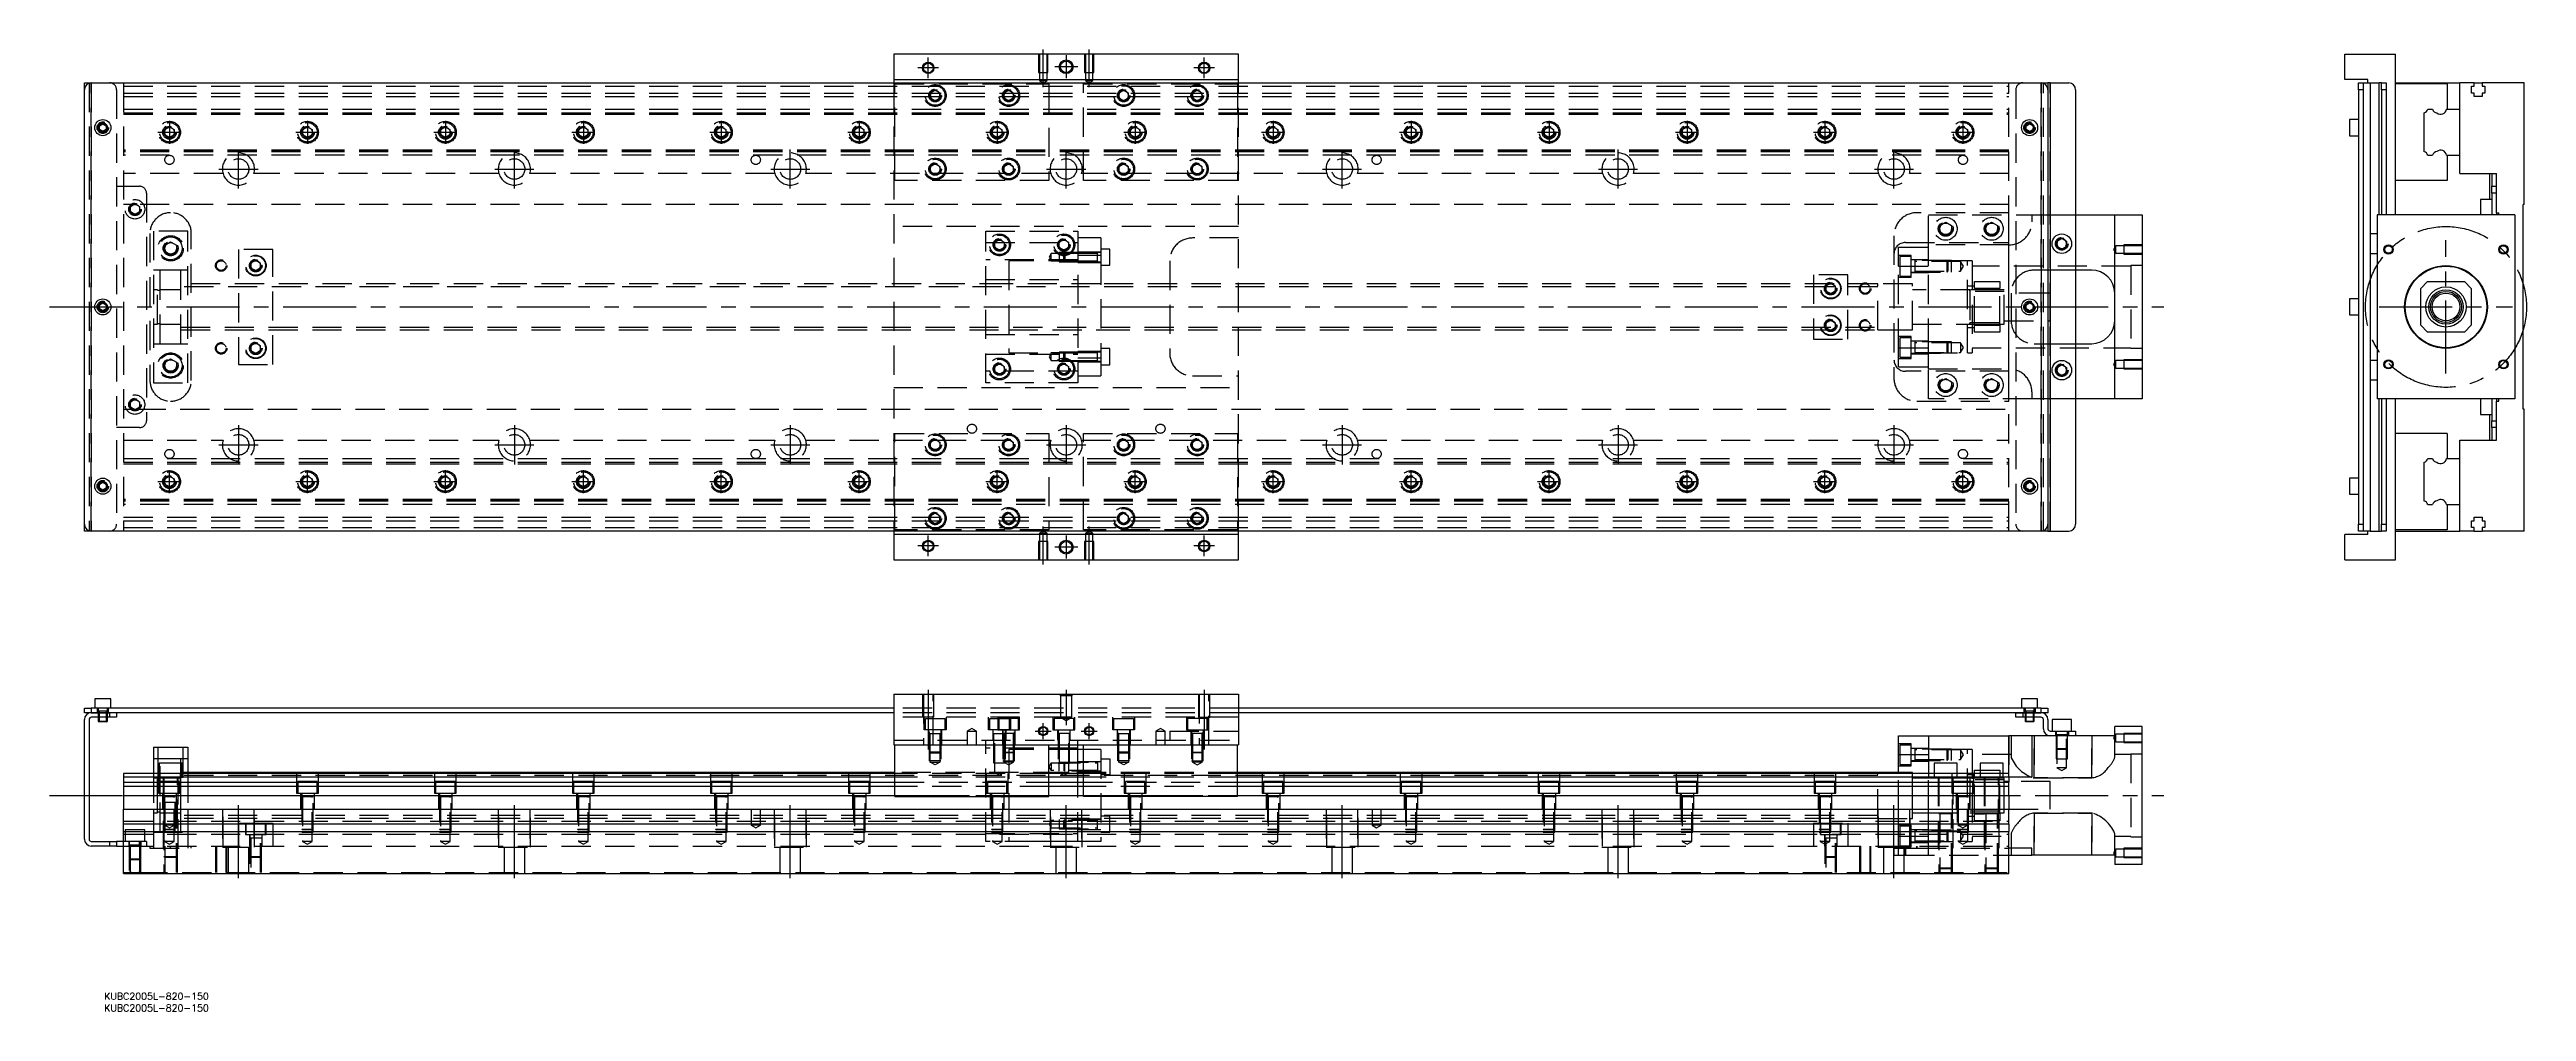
# Model space of a CAD drawing. Extents: x -15 to 1062, y -307 to 112.
import ezdxf

# ---------------------------------------------------------------- set-up
doc = ezdxf.new("R2010")
doc.units = 0
doc.linetypes.add('CENTER', pattern=[50.8, 31.75, -6.35, 6.35, -6.35])
doc.linetypes.add('DASHED', pattern=[19.05, 12.7, -6.35])
doc.layers.get('0').update_dxf_attribs({"linetype": 'CONTINUOUS'})
doc.layers.add('CENTER', color=1, linetype='CENTER')
doc.styles.get("Standard").update_dxf_attribs({"font": 'txt.shx', "height": 3, "bigfont": 'bigfont.shx'})

# ---------------------------------------------------------------- blocks, each defined once
blk = doc.blocks.new('*U2')
at = {"color": 7, "linetype": 'CONTINUOUS'}
blk.add_text('KUBC2005L-820-150', height=3, dxfattribs=at).set_placement((8.6, -306.5))
blk = doc.blocks.new('*U3')
at = {"color": 7, "linetype": 'CONTINUOUS'}
blk.add_text('KUBC2005L-820-150', height=3, dxfattribs=at).set_placement((8.6, -301.4))

msp = doc.modelspace()

# ---------------------------------------------------------------- linework, layer by layer
at = {"color": 7, "linetype": 'CONTINUOUS'}
for p, q in [((502, 110), (352, 110)), ((352, 110), (352, 99)), ((502, 99), (502, 110)), ((983.1, 110), (1005.1, 110)), ((983.1, 99), (983.1, 110)), ((1005.1, 40), (1005.1, 110)), ((0, 94.5), (0, 97.5)), ((0, 97.5), (3, 97.5)), ((3, 97.5), (851, 97.5)), ((352, 99), (502, 99)), ((352, 99), (352, 97.5)), ((502, 97.5), (502, 99)), ((851, 97.5), (854, 97.5)), ((854, 97.5), (854, 94.5)), ((855, 97.5), (854, 97.5)), ((855, 97.5), (855, -97.5)), ((855, 97.5), (863, 97.5)), ((993.1, 99), (983.1, 99)), ((989.1, 97.5), (991.1, 97.5)), ((989.1, 94.5), (989.1, 97.5)), ((991.1, 97.5), (994.1, 97.5)), ((991.1, 97.5), (991.1, 94.5)), ((993.1, 97.5), (993.1, 99)), ((994.1, 97.5), (994.1, 31.75)), ((994.1, 97.5), (998.1, 97.5)), ((998.1, 40), (998.1, 97.5)), ((999.1, 97.5), (998.1, 97.5)), ((999.1, 97.5), (1001.1, 97.5)), ((999.1, 94.5), (999.1, 97.5)), ((1001.1, 97.5), (1001.1, 94.5)), ((1005.1, 97.5), (1033.1, 97.5)), ((1027.6, 97), (1005.1, 97)), ((1027.6, 97), (1027.6, 86)), ((1033.1, 86), (1033.1, 97.5)), ((1039.4, 97.5), (1033.1, 97.5)), ((1039.4, 97.5), (1042.8, 97.5)), ((1039.4, 96), (1039.4, 97.5)), ((1042.8, 97.5), (1042.8, 96)), ((1061.1, 97.5), (1042.8, 97.5)), ((1061.1, 44.5), (1061.1, 97.5)), ((0, -94.5), (0, 94.5)), ((854, 94.5), (854, -94.5)), ((866, 94.5), (866, -94.5)), ((991.1, 94.5), (989.1, 94.5)), ((989.1, 94.5), (989.1, -94.5)), ((991.1, 94.5), (991.1, -94.5)), ((1001.1, 94.5), (999.1, 94.5)), ((999.1, 94.5), (999.1, 40)), ((1001.1, 94.5), (1001.1, 40)), ((1038.25, 96), (1039.4, 96)), ((1038.25, 93), (1038.25, 96)), ((1039.4, 93), (1038.25, 93)), ((1039.4, 91.5), (1039.4, 93)), ((1042.8, 91.5), (1039.4, 91.5)), ((1042.8, 96), (1043.95, 96)), ((1042.8, 93), (1042.8, 91.5)), ((1043.95, 93), (1042.8, 93)), ((1043.95, 96), (1043.95, 93)), ((6.5, 78.866026), (8, 79.73205)), ((6.5, 77.133974), (6.5, 78.866026)), ((8, 76.26795), (6.5, 77.133974)), ((8, 79.73205), (9.5, 78.866026)), ((9.5, 77.133974), (8, 76.26795)), ((9.5, 78.866026), (9.5, 77.133974)), ((844.5, 78.866026), (846, 79.73205)), ((844.5, 77.133974), (844.5, 78.866026)), ((846, 76.26795), (844.5, 77.133974)), ((846, 79.73205), (847.5, 78.866026)), ((847.5, 77.133974), (846, 76.26795)), ((847.5, 78.866026), (847.5, 77.133974)), ((985.1, 81.5), (985.1, 78)), ((989.1, 81.5), (985.1, 81.5)), ((985.1, 78), (985.1, 74.5)), ((1017.6, 67.539608), (1017.6, 84.460392)), ((1019.139608, 86), (1021.260392, 86)), ((1027.281934, 86), (1033.1, 86)), ((1033.1, 66), (1033.1, 86)), ((1033.1, 66), (1033.1, 86)), ((985.1, 74.5), (989.1, 74.5)), ((1019.139608, 66), (1021.260392, 66)), ((1027.281934, 66), (1033.1, 66)), ((1027.6, 66), (1027.6, 55)), ((1033.1, 58), (1033.1, 66)), ((1027.6, 55), (1005.1, 55)), ((1033.1, 58), (1049.1, 58)), ((1046.1, 46.75), (1046.1, 58)), ((1047.1, 58), (1047.1, 52.5)), ((1049.1, 41), (1049.1, 58)), ((1042.1, 46.75), (1042.1, 42.5)), ((1047.1, 46.75), (1042.1, 46.75)), ((1047.1, 52.5), (1049.1, 52.5)), ((1047.1, 49.5), (1047.1, 52.5)), ((1049.1, 49.5), (1047.1, 49.5)), ((1047.1, 49.5), (1047.1, 40)), ((1061.1, 44.5), (1060.6, 44.5)), ((1060.6, -44.5), (1060.6, 44.5)), ((866.005, 40), (883.005, 40)), ((883.005, -40), (883.005, 40)), ((883.005, 40), (895.005, 40)), ((895.005, 40), (895.005, -40)), ((997.1, 40), (997.1, -40)), ((1057.1, 40), (997.1, 40)), ((1042.1, 42.5), (1042.1, 40)), ((1049.1, 41), (1050.1, 41)), ((1049.1, 41), (1049.1, 40)), ((1050.1, 40), (1050.1, 41)), ((1057.1, 40), (1057.1, -40)), ((858.005, 28.6547), (860.005, 29.809402)), ((858.005, 26.3453), (858.005, 28.6547)), ((860.005, 25.190598), (858.005, 26.3453)), ((860.005, 29.809402), (862.005, 28.6547)), ((862.005, 26.3453), (860.005, 25.190598)), ((862.005, 28.6547), (862.005, 26.3453)), ((994.1, 31.75), (994.1, 27.5)), ((997.1, 31.75), (994.1, 31.75)), ((994.1, 27.5), (994.1, 23.25)), ((994.1, 23.25), (994.1, -23.25)), ((994.1, 23.25), (997.1, 23.25)), ((873.005, 16), (866.005, 16)), ((1019.1, 11), (1016.1, 8)), ((1019.1, 11), (1035.1, 11)), ((1038.1, 8), (1035.1, 11)), ((6.5, 0.866026), (8, 1.73205)), ((6.5, -0.866026), (6.5, 0.866026)), ((8, 1.73205), (9.5, 0.866026)), ((9.5, 0.866026), (9.5, -0.866026)), ((844.505, 0.866026), (846.005, 1.73205)), ((844.505, -0.866026), (844.505, 0.866026)), ((846.005, 1.73205), (847.505, 0.866026)), ((847.505, 0.866026), (847.505, -0.866026)), ((985.1, 3.5), (985.1, 0)), ((989.1, 3.5), (985.1, 3.5)), ((1016.1, -8), (1016.1, 8)), ((1038.1, 8), (1038.1, -8)), ((8, -1.73205), (6.5, -0.866026)), ((9.5, -0.866026), (8, -1.73205)), ((846.005, -1.73205), (844.505, -0.866026)), ((847.505, -0.866026), (846.005, -1.73205)), ((985.1, 0), (985.1, -3.5)), ((985.1, -3.5), (989.1, -3.5)), ((1016.1, -8), (1019.1, -11)), ((1035.1, -11), (1038.1, -8)), ((866.005, -16), (873.005, -16)), ((1035.1, -11), (1019.1, -11)), ((858.005, -26.3453), (860.005, -25.190598)), ((858.005, -28.6547), (858.005, -26.3453)), ((860.005, -29.809402), (858.005, -28.6547)), ((860.005, -25.190598), (862.005, -26.3453)), ((862.005, -28.6547), (860.005, -29.809402)), ((862.005, -26.3453), (862.005, -28.6547)), ((994.1, -23.25), (994.1, -27.5)), ((997.1, -23.25), (994.1, -23.25)), ((994.1, -27.5), (994.1, -31.75)), ((994.1, -31.75), (994.1, -97.5)), ((994.1, -31.75), (997.1, -31.75)), ((883.005, -40), (866.005, -40)), ((895.005, -40), (883.005, -40)), ((1057.1, -40), (997.1, -40)), ((998.1, -97.5), (998.1, -40)), ((999.1, -40), (999.1, -94.5)), ((1001.1, -40), (1001.1, -94.5)), ((1005.1, -110), (1005.1, -40)), ((1042.1, -40), (1042.1, -42.5)), ((1042.1, -42.5), (1042.1, -46.75)), ((1047.1, -40), (1047.1, -49.5)), ((1048.7, -39.999994), (1048.7, -40.000852)), ((1049.1, -40), (1049.1, -41)), ((1049.1, -58), (1049.1, -41)), ((1049.1, -41), (1050.1, -41)), ((1050.1, -41), (1050.1, -40)), ((1042.1, -46.75), (1047.1, -46.75)), ((1046.1, -58), (1046.1, -46.75)), ((1047.1, -49.5), (1049.1, -49.5)), ((1047.1, -52.5), (1047.1, -49.5)), ((1049.1, -52.5), (1047.1, -52.5)), ((1047.1, -52.5), (1047.1, -58)), ((1061.1, -44.5), (1060.6, -44.5)), ((1061.1, -97.5), (1061.1, -44.5)), ((1027.6, -55), (1005.1, -55)), ((1027.6, -55), (1027.6, -66)), ((1033.1, -66), (1033.1, -58)), ((1033.1, -58), (1049.1, -58)), ((985.1, -74.5), (985.1, -78)), ((989.1, -74.5), (985.1, -74.5)), ((1017.6, -84.460392), (1017.6, -67.539608)), ((1019.139608, -66), (1021.260392, -66)), ((1027.281934, -66), (1033.1, -66)), ((1033.1, -86), (1033.1, -66)), ((1033.1, -86), (1033.1, -66)), ((6.5, -77.133974), (8, -76.26795)), ((6.5, -78.866026), (6.5, -77.133974)), ((8, -79.73205), (6.5, -78.866026)), ((8, -76.26795), (9.5, -77.133974)), ((9.5, -78.866026), (8, -79.73205)), ((9.5, -77.133974), (9.5, -78.866026)), ((844.5, -77.133974), (846, -76.26795)), ((844.5, -78.866026), (844.5, -77.133974)), ((846, -79.73205), (844.5, -78.866026)), ((846, -76.26795), (847.5, -77.133974)), ((847.5, -78.866026), (846, -79.73205)), ((847.5, -77.133974), (847.5, -78.866026)), ((985.1, -78), (985.1, -81.5)), ((985.1, -81.5), (989.1, -81.5)), ((1019.139608, -86), (1021.260392, -86)), ((1027.281934, -86), (1033.1, -86)), ((1027.6, -86), (1027.6, -97)), ((1033.1, -97.5), (1033.1, -86)), ((0, -97.5), (0, -94.5)), ((854, -94.5), (854, -97.5)), ((989.1, -94.5), (991.1, -94.5)), ((989.1, -97.5), (989.1, -94.5)), ((991.1, -94.5), (991.1, -97.5)), ((999.1, -94.5), (1001.1, -94.5)), ((999.1, -97.5), (999.1, -94.5)), ((1001.1, -94.5), (1001.1, -97.5)), ((1038.25, -93), (1039.4, -93)), ((1038.25, -96), (1038.25, -93)), ((1039.4, -96), (1038.25, -96)), ((1039.4, -91.5), (1042.8, -91.5)), ((1039.4, -93), (1039.4, -91.5)), ((1039.4, -97.5), (1039.4, -96)), ((1042.8, -91.5), (1042.8, -93)), ((1042.8, -93), (1043.95, -93)), ((1042.8, -96), (1042.8, -97.5)), ((1043.95, -96), (1042.8, -96)), ((1043.95, -93), (1043.95, -96)), ((3, -97.5), (0, -97.5)), ((851, -97.5), (3, -97.5)), ((352, -97.5), (352, -99)), ((502, -99), (352, -99)), ((352, -99), (352, -110)), ((502, -99), (502, -97.5)), ((502, -110), (502, -99)), ((854, -97.5), (851, -97.5)), ((854, -97.5), (855, -97.5)), ((855, -97.5), (863, -97.5)), ((983.1, -110), (983.1, -99)), ((993.1, -99), (983.1, -99)), ((991.1, -97.5), (989.1, -97.5)), ((994.1, -97.5), (991.1, -97.5)), ((993.1, -99), (993.1, -97.5)), ((994.1, -97.5), (998.1, -97.5)), ((998.1, -97.5), (999.1, -97.5)), ((1001.1, -97.5), (999.1, -97.5)), ((1027.6, -97), (1005.1, -97)), ((1005.1, -97.5), (1033.1, -97.5)), ((1039.4, -97.5), (1033.1, -97.5)), ((1039.4, -97.5), (1042.8, -97.5)), ((1061.1, -97.5), (1042.8, -97.5)), ((352, -110), (502, -110)), ((983.1, -110), (1005.1, -110)), ((11.5, -170.55), (4.5, -170.55)), ((4.5, -170.55), (4.5, -174.55)), ((11.5, -174.55), (11.5, -170.55)), ((352, -168.55), (352, -190.55)), ((352, -168.55), (502, -168.55)), ((502, -168.55), (502, -190.55)), ((849.505, -170.55), (842.505, -170.55)), ((842.505, -170.55), (842.505, -174.55)), ((849.505, -174.55), (849.505, -170.55)), ((0, -176.55), (0, -174.55)), ((0, -174.55), (3, -174.55)), ((3, -176.55), (0, -176.55)), ((0, -231.55), (0, -179.55)), ((2, -179.55), (2, -231.55)), ((3, -174.55), (3, -176.55)), ((352, -174.55), (3, -174.55)), ((11, -176.55), (3, -176.55)), ((3, -176.55), (11, -176.55)), ((11, -178.55), (3, -178.55)), ((6, -178.55), (6, -180.2)), ((6, -180.2), (10, -180.2)), ((6, -180.2), (6.35, -180.55)), ((6.35, -178.55), (6.35, -180.55)), ((9.65, -180.55), (6.35, -180.55)), ((9.65, -180.55), (9.65, -178.55)), ((9.65, -180.55), (10, -180.2)), ((10, -180.2), (10, -178.55)), ((352, -176.55), (11, -176.55)), ((11, -178.55), (11, -176.55)), ((14, -178.55), (11, -178.55)), ((14, -176.55), (14, -178.55)), ((851, -174.55), (502, -174.55)), ((843, -176.55), (502, -176.55)), ((840.005, -178.55), (840.005, -176.55)), ((843.005, -178.55), (840.005, -178.55)), ((843.005, -176.55), (843.005, -178.55)), ((843.005, -176.55), (851.005, -176.55)), ((851.005, -176.55), (843.005, -176.55)), ((851.005, -178.55), (843.005, -178.55)), ((844.005, -178.55), (844.005, -180.2)), ((844.005, -180.2), (848.005, -180.2)), ((844.005, -180.2), (844.355, -180.55)), ((844.355, -178.55), (844.355, -180.55)), ((847.655, -180.55), (844.355, -180.55)), ((847.655, -180.55), (847.655, -178.55)), ((847.655, -180.55), (848.005, -180.2)), ((848.005, -180.2), (848.005, -178.55)), ((851.005, -176.55), (851.005, -174.55)), ((851.005, -174.55), (854.005, -174.55)), ((854.005, -176.55), (851.005, -176.55)), ((852.005, -183.55), (852.005, -179.55)), ((854.005, -174.55), (854.005, -176.55)), ((854.005, -179.55), (854.005, -183.55)), ((864.255, -179.55), (855.755, -179.55)), ((855.755, -179.55), (855.755, -184.55)), ((864.255, -184.55), (864.255, -179.55)), ((895.005, -182.55), (883.005, -182.55)), ((883.005, -186.55), (883.005, -182.55)), ((895.005, -242.55), (895.005, -182.55)), ((30, -191.55), (45, -191.55)), ((30, -191.55), (30, -203.05)), ((45, -191.55), (45, -203.05)), ((352, -190.55), (502, -190.55)), ((352.5, -213.05), (352.5, -190.55)), ((419.5, -213.05), (419.5, -190.55)), ((432, -203.05), (432, -190.55)), ((434.5, -192.55), (432, -192.55)), ((432, -203.05), (432, -192.55)), ((434.5, -213.05), (434.5, -190.55)), ((501.5, -213.05), (501.5, -190.55)), ((789.005, -186.55), (802.005, -186.55)), ((789.005, -194.76658), (789.005, -186.55)), ((802.005, -186.55), (802.005, -203.05)), ((802.005, -186.55), (837.005, -186.55)), ((837.005, -203.05), (837.005, -186.55)), ((847.005, -186.55), (837.005, -186.55)), ((855.005, -186.55), (847.005, -186.55)), ((847.005, -186.55), (847.005, -204.55)), ((855.005, -184.55), (863.005, -184.55)), ((863.005, -186.55), (855.005, -186.55)), ((863.005, -186.55), (863.005, -184.55)), ((863.005, -184.55), (866.005, -184.55)), ((866.005, -186.55), (863.005, -186.55)), ((866.005, -184.55), (866.005, -186.55)), ((883.005, -186.55), (866.005, -186.55)), ((352.5, -203.05), (17, -203.05)), ((17, -203.05), (17, -204.589608)), ((352.5, -204.589608), (17, -204.589608)), ((17, -204.589608), (17, -206.710392)), ((352.5, -202.55), (45, -202.55)), ((434.5, -203.05), (419.5, -203.05)), ((434.5, -204.589608), (419.5, -204.589608)), ((780, -202.55), (501.5, -202.55)), ((837, -203.05), (501.5, -203.05)), ((837, -204.589608), (501.5, -204.589608)), ((780.005, -202.55), (780, -202.55)), ((780.005, -202.55), (780.005, -203.05)), ((789.005, -202.55), (780.005, -202.55)), ((780.01, -202.55), (780.005, -202.55)), ((789.005, -194.76658), (802.005, -194.76658)), ((789.005, -203.05), (789.005, -194.76658)), ((814.505, -198.55), (804.505, -198.55)), ((804.505, -198.55), (804.505, -203.05)), ((814.505, -203.05), (814.505, -198.55)), ((834.505, -198.55), (824.505, -198.55)), ((824.505, -198.55), (824.505, -203.05)), ((834.505, -203.05), (834.505, -198.55)), ((837.005, -204.589608), (837.005, -203.05)), ((847.005, -204.55), (837.005, -204.55)), ((837.005, -204.589608), (837.005, -206.710392)), ((17, -206.710392), (352.5, -206.710392)), ((17, -206.710392), (17, -208.620532)), ((352.5, -208.620532), (17, -208.620532)), ((17, -208.620532), (17, -212.731934)), ((17, -212.731934), (17, -218.55)), ((352.5, -212.731934), (17, -212.731934)), ((352.5, -213.05), (419.5, -213.05)), ((419.5, -206.710392), (434.5, -206.710392)), ((434.5, -208.620532), (419.5, -208.620532)), ((434.5, -212.731934), (419.5, -212.731934)), ((501.5, -213.05), (434.5, -213.05)), ((501.5, -206.710392), (837, -206.710392)), ((837, -208.620532), (501.5, -208.620532)), ((837, -212.731934), (501.5, -212.731934)), ((837.005, -208.620532), (837.005, -206.710392)), ((837.005, -212.731934), (837.005, -208.620532)), ((837.005, -212.731934), (837.005, -218.55)), ((17, -224.85), (17, -218.55)), ((17, -218.55), (837, -218.55)), ((17, -224.85), (837, -224.85)), ((17, -228.25), (17, -224.85)), ((837.005, -224.85), (837.005, -218.55)), ((837.005, -224.85), (837.005, -228.25)), ((3, -232.55), (11, -232.55)), ((11, -234.55), (3, -234.55)), ((11, -234.55), (11, -232.55)), ((11, -232.55), (14, -232.55)), ((14, -234.55), (11, -234.55)), ((14, -232.55), (14, -234.55)), ((17, -232.55), (14, -232.55)), ((14, -234.55), (17, -234.55)), ((17, -246.55), (17, -228.25)), ((17, -228.25), (837, -228.25)), ((837.005, -246.55), (837.005, -228.25)), ((847.005, -235.55), (837.005, -235.55)), ((847.005, -238.55), (847.005, -235.55)), ((17, -246.55), (837, -246.55)), ((837.005, -238.55), (847.005, -238.55)), ((883.005, -238.55), (847.005, -238.55)), ((883.005, -238.55), (883.005, -242.55)), ((895.005, -242.55), (883.005, -242.55))]:
    msp.add_line(p, q, dxfattribs=at)
at = {"color": 3, "linetype": 'DASHED'}
for p, q in [((415.000006, 110), (415.000006, 102)), ((415.35, 110), (415.35, 102)), ((418.65, 102), (418.65, 110)), ((418.999994, 102), (418.999994, 110)), ((435.000006, 110), (435.000006, 102)), ((435.35, 110), (435.35, 102)), ((438.65, 102), (438.65, 110)), ((438.999994, 102), (438.999994, 110)), ((2, 97.5), (2, -97.5)), ((3, 97.5), (3, -97.5)), ((3, -97.5), (3, 97.5)), ((3, -97.5), (3, 97.5)), ((3, 97.5), (3, -97.5)), ((17, 97.5), (17, -97.5)), ((352, 97.5), (352, -97.5)), ((352.5, 97), (419.5, 97)), ((352.5, 55), (352.5, 97)), ((415.000006, 102), (418.999994, 102)), ((415.35, 102), (415.35, 98.5)), ((418.65, 98.5), (415.35, 98.5)), ((415.35, 98.5), (417, 97.547372)), ((417, 97.547372), (418.65, 98.5)), ((418.65, 98.5), (418.65, 102)), ((419.5, 97), (419.5, 55)), ((434.5, 97), (501.5, 97)), ((434.5, 55), (434.5, 97)), ((435.000006, 102), (438.999994, 102)), ((435.35, 102), (435.35, 98.5)), ((438.65, 98.5), (435.35, 98.5)), ((435.35, 98.5), (437, 97.547372)), ((437, 97.547372), (438.65, 98.5)), ((438.65, 98.5), (438.65, 102)), ((501.5, 97), (501.5, 55)), ((502, -97.5), (502, 97.5)), ((837, -97.5), (837, 97.5)), ((851, -97.5), (851, 97.5)), ((851, 97.5), (851, -97.5)), ((852, -97.5), (852, 97.5)), ((855, -97.5), (855, 97.5)), ((14, 94.5), (14, -94.5)), ((17, 96), (837, 96)), ((17, 93), (837, 93)), ((17, 91.5), (837, 91.5)), ((368, 93.1547), (370, 94.309402)), ((368, 90.8453), (368, 93.1547)), ((370, 89.690598), (368, 90.8453)), ((370, 94.309402), (372, 93.1547)), ((372, 90.8453), (370, 89.690598)), ((372, 93.1547), (372, 90.8453)), ((372.483582, 92.286038), (372.5, 92)), ((400, 93.1547), (402, 94.309402)), ((400, 90.8453), (400, 93.1547)), ((402, 89.690598), (400, 90.8453)), ((402, 94.309402), (404, 93.1547)), ((404, 90.8453), (402, 89.690598)), ((404, 93.1547), (404, 90.8453)), ((404.483582, 92.286038), (404.5, 92)), ((449.5, 92), (449.518502, 92.303588)), ((450, 93.1547), (452, 94.309402)), ((450, 90.8453), (450, 93.1547)), ((452, 89.690598), (450, 90.8453)), ((452, 94.309402), (454, 93.1547)), ((454, 90.8453), (452, 89.690598)), ((454, 93.1547), (454, 90.8453)), ((481.5, 92), (481.512884, 92.253488)), ((482, 93.1547), (484, 94.309402)), ((482, 90.8453), (482, 93.1547)), ((484, 89.690598), (482, 90.8453)), ((484, 94.309402), (486, 93.1547)), ((486, 90.8453), (484, 89.690598)), ((486, 93.1547), (486, 90.8453)), ((840, 94.5), (840, -94.5)), ((9.973226, 78.326156), (10, 78)), ((17, 86), (837, 86)), ((17, 84.460392), (837, 84.460392)), ((17, 84.403994), (837, 84.403994)), ((17, 83.8), (837, 83.8)), ((34.5, 76), (34.534018, 76.411016)), ((35, 77.1547), (37, 78.309402)), ((35, 74.8453), (35, 77.1547)), ((37, 78.309402), (39, 77.1547)), ((39, 77.1547), (39, 74.8453)), ((94.5, 76), (94.534018, 76.411016)), ((95, 77.1547), (97, 78.309402)), ((95, 74.8453), (95, 77.1547)), ((97, 78.309402), (99, 77.1547)), ((99, 77.1547), (99, 74.8453)), ((155, 77.1547), (157, 78.309402)), ((155, 74.8453), (155, 77.1547)), ((157, 78.309402), (159, 77.1547)), ((159, 77.1547), (159, 74.8453)), ((159.483582, 76.286038), (159.5, 76)), ((214.5, 76), (214.534018, 76.411016)), ((215, 77.1547), (217, 78.309402)), ((215, 74.8453), (215, 77.1547)), ((217, 78.309402), (219, 77.1547)), ((219, 77.1547), (219, 74.8453)), ((275, 77.1547), (277, 78.309402)), ((275, 74.8453), (275, 77.1547)), ((277, 78.309402), (279, 77.1547)), ((279, 77.1547), (279, 74.8453)), ((279.483582, 76.286038), (279.5, 76)), ((334.5, 76), (334.534018, 76.411016)), ((335, 77.1547), (337, 78.309402)), ((335, 74.8453), (335, 77.1547)), ((337, 78.309402), (339, 77.1547)), ((339, 77.1547), (339, 74.8453)), ((395, 77.1547), (397, 78.309402)), ((395, 74.8453), (395, 77.1547)), ((397, 78.309402), (399, 77.1547)), ((399, 77.1547), (399, 74.8453)), ((399.483582, 76.286038), (399.5, 76)), ((454.5, 76), (454.534018, 76.411016)), ((455, 77.1547), (457, 78.309402)), ((455, 74.8453), (455, 77.1547)), ((457, 78.309402), (459, 77.1547)), ((459, 77.1547), (459, 74.8453)), ((515, 77.1547), (517, 78.309402)), ((515, 74.8453), (515, 77.1547)), ((517, 78.309402), (519, 77.1547)), ((519, 77.1547), (519, 74.8453)), ((519.483582, 76.286038), (519.5, 76)), ((574.5, 76), (574.534018, 76.411016)), ((575, 77.1547), (577, 78.309402)), ((575, 74.8453), (575, 77.1547)), ((577, 78.309402), (579, 77.1547)), ((579, 77.1547), (579, 74.8453)), ((635, 77.1547), (637, 78.309402)), ((635, 74.8453), (635, 77.1547)), ((637, 78.309402), (639, 77.1547)), ((639, 77.1547), (639, 74.8453)), ((639.483582, 76.286038), (639.5, 76)), ((694.5, 76), (694.534018, 76.411016)), ((695, 77.1547), (697, 78.309402)), ((695, 74.8453), (695, 77.1547)), ((697, 78.309402), (699, 77.1547)), ((699, 77.1547), (699, 74.8453)), ((754.5, 76), (754.534018, 76.411016)), ((755, 77.1547), (757, 78.309402)), ((755, 74.8453), (755, 77.1547)), ((757, 78.309402), (759, 77.1547)), ((759, 77.1547), (759, 74.8453)), ((815, 77.1547), (817, 78.309402)), ((815, 74.8453), (815, 77.1547)), ((817, 78.309402), (819, 77.1547)), ((819, 77.1547), (819, 74.8453)), ((819.483582, 76.286038), (819.5, 76)), ((847.973226, 78.326156), (848, 78)), ((837, 68.2), (17, 68.2)), ((837, 67.596006), (17, 67.596006)), ((837, 67.539608), (17, 67.539608)), ((837, 66), (17, 66)), ((37, 73.690598), (35, 74.8453)), ((39, 74.8453), (37, 73.690598)), ((97, 73.690598), (95, 74.8453)), ((99, 74.8453), (97, 73.690598)), ((157, 73.690598), (155, 74.8453)), ((159, 74.8453), (157, 73.690598)), ((217, 73.690598), (215, 74.8453)), ((219, 74.8453), (217, 73.690598)), ((277, 73.690598), (275, 74.8453)), ((279, 74.8453), (277, 73.690598)), ((337, 73.690598), (335, 74.8453)), ((339, 74.8453), (337, 73.690598)), ((397, 73.690598), (395, 74.8453)), ((399, 74.8453), (397, 73.690598)), ((457, 73.690598), (455, 74.8453)), ((459, 74.8453), (457, 73.690598)), ((517, 73.690598), (515, 74.8453)), ((519, 74.8453), (517, 73.690598)), ((577, 73.690598), (575, 74.8453)), ((579, 74.8453), (577, 73.690598)), ((637, 73.690598), (635, 74.8453)), ((639, 74.8453), (637, 73.690598)), ((697, 73.690598), (695, 74.8453)), ((699, 74.8453), (697, 73.690598)), ((757, 73.690598), (755, 74.8453)), ((759, 74.8453), (757, 73.690598)), ((817, 73.690598), (815, 74.8453)), ((819, 74.8453), (817, 73.690598)), ((60.291796, 58), (17, 58)), ((180.291796, 58), (73.708204, 58)), ((300.291796, 58), (193.708204, 58)), ((420.291796, 58), (313.708204, 58)), ((419.5, 55), (352.5, 55)), ((368, 61.1547), (370, 62.309402)), ((368, 58.8453), (368, 61.1547)), ((370, 57.690598), (368, 58.8453)), ((370, 62.309402), (372, 61.1547)), ((372, 58.8453), (370, 57.690598)), ((372, 61.1547), (372, 58.8453)), ((372.483582, 60.286038), (372.5, 60)), ((400, 61.1547), (402, 62.309402)), ((400, 58.8453), (400, 61.1547)), ((402, 57.690598), (400, 58.8453)), ((402, 62.309402), (404, 61.1547)), ((404, 58.8453), (402, 57.690598)), ((404, 61.1547), (404, 58.8453)), ((404.483582, 60.286038), (404.5, 60)), ((540.291796, 58), (433.708204, 58)), ((501.5, 55), (434.5, 55)), ((450, 61.1547), (452, 62.309402)), ((450, 58.8453), (450, 61.1547)), ((452, 57.690598), (450, 58.8453)), ((452, 62.309402), (454, 61.1547)), ((454, 58.8453), (452, 57.690598)), ((454, 61.1547), (454, 58.8453)), ((454.483582, 60.286038), (454.5, 60)), ((481.5, 60), (481.512884, 60.253488)), ((482, 61.1547), (484, 62.309402)), ((482, 58.8453), (482, 61.1547)), ((484, 57.690598), (482, 58.8453)), ((484, 62.309402), (486, 61.1547)), ((486, 58.8453), (484, 57.690598)), ((486, 61.1547), (486, 58.8453)), ((660.291796, 58), (553.708204, 58)), ((780.291796, 58), (673.708204, 58)), ((837, 58), (793.708204, 58)), ((14, 52.5), (24, 52.5)), ((21.359688, 44.5), (17, 44.5)), ((20, 43.6547), (22, 44.809402)), ((20, 41.3453), (20, 43.6547)), ((22, 44.809402), (24, 43.6547)), ((837, 44.5), (22.640312, 44.5)), ((24, 43.6547), (24, 41.3453)), ((27, 49.5), (27, -49.5)), ((19.5, 42.5), (19.534018, 42.911016)), ((22, 40.190598), (20, 41.3453)), ((24, 41.3453), (22, 40.190598)), ((45, 33), (30, 33)), ((30, 33), (30, -33)), ((45, -33), (45, 33)), ((502, 35), (352, 35)), ((392, 33), (432, 33)), ((392, -33), (392, 33)), ((432, 33), (432, -33)), ((837.005, 41), (797.005, 41)), ((802.005, 27), (802.005, 40)), ((802.005, 40), (847.005, 40)), ((807.005, 35.443376), (809.505, 36.886752)), ((807.005, 32.556624), (807.005, 35.443376)), ((809.505, 31.113248), (807.005, 32.556624)), ((809.505, 36.886752), (812.005, 35.443376)), ((812.005, 32.556624), (809.505, 31.113248)), ((812.005, 35.443376), (812.005, 32.556624)), ((812.482798, 34.364306), (812.505, 34)), ((827.005, 35.443376), (829.505, 36.886752)), ((827.005, 32.556624), (827.005, 35.443376)), ((829.505, 31.113248), (827.005, 32.556624)), ((829.505, 36.886752), (832.005, 35.443376)), ((832.005, 32.556624), (829.505, 31.113248)), ((832.005, 35.443376), (832.005, 32.556624)), ((832.482798, 34.364306), (832.505, 34)), ((837.005, 28), (837.005, 41)), ((847.005, 40), (847.005, 37)), ((847.005, 40), (854.005, 40)), ((854.005, 40), (866.005, 40)), ((28.5, 32), (28.5, -32)), ((34.5, 25.5), (34.520026, 25.846056)), ((35, 26.943376), (37.5, 28.386752)), ((35, 24.056624), (35, 26.943376)), ((37.5, 22.613248), (35, 24.056624)), ((37.5, 28.386752), (40, 26.943376)), ((40, 24.056624), (37.5, 22.613248)), ((40, 26.943376), (40, 24.056624)), ((46.5, -32), (46.5, 32)), ((67, 25), (67, -25)), ((82, 25), (67, 25)), ((82, -25), (82, 25)), ((392, 28), (432, 28)), ((396, 28.1547), (398, 29.309402)), ((396, 25.8453), (396, 28.1547)), ((398, 24.690598), (396, 25.8453)), ((398, 29.309402), (400, 28.1547)), ((400, 25.8453), (398, 24.690598)), ((400, 28.1547), (400, 25.8453)), ((400.483582, 27.286038), (400.5, 27)), ((420.5, 23.300636), (419.547372, 21.650636)), ((419.547372, 21.650636), (420.5, 20.000636)), ((420.5, 20.000636), (420.5, 23.300636)), ((424, 23.300636), (420.5, 23.300636)), ((424, 28.1547), (426, 29.309402)), ((424, 25.8453), (424, 28.1547)), ((426, 24.690598), (424, 25.8453)), ((424, 23.65063), (424, 19.65064)), ((426.35, 23.65063), (424, 23.65063)), ((426, 23.300636), (424, 23.300636)), ((426, 29.309402), (428, 28.1547)), ((428, 25.8453), (426, 24.690598)), ((426.35, 23.650636), (426, 23.300636)), ((426, 20.000636), (426, 23.300636)), ((432, 23.300636), (426, 23.300636)), ((432, 23.300636), (426, 23.300636)), ((426.35, 23.650636), (426.35, 19.650636)), ((432, 23.650632), (426.35, 23.650636)), ((432, 23.65063), (426.35, 23.65063)), ((428, 28.1547), (428, 25.8453)), ((428.483582, 27.286038), (428.5, 27)), ((442, 30), (432, 30)), ((442, 23.900636), (432, 23.900636)), ((440.605, 23.650636), (432, 23.650632)), ((440.6, 23.300636), (432, 23.300636)), ((442, 22.36068), (432, 22.36068)), ((442, 23.650636), (440.595, 23.650636)), ((440.6, 19.65063), (440.6, 23.65064)), ((440.6, 23.300636), (440.6, 23.65064)), ((440.6, 23.434174), (440.6, 23.650636)), ((440.6, 23.650636), (440.6, 23.433968)), ((442, 30), (442, 22.36068)), ((446, 25.150636), (442, 25.150636)), ((442, 22.36068), (442, -22.36068)), ((446, 18.150636), (446, 25.150636)), ((502, 30), (482, 30)), ((787.005, 31), (787.005, -31)), ((789.005, 26), (802.005, 26)), ((789.005, 17.78342), (789.005, 26)), ((794.505, 22.42767), (789.005, 22.42767)), ((789.505, 21.92767), (789.505, 13.42767)), ((794.505, 21.92767), (789.505, 21.92767)), ((792.005, 28), (837.005, 28)), ((794.505, 12.92767), (794.505, 22.42767)), ((802.005, 17.78342), (802.005, 27)), ((837.005, 27), (802.005, 27)), ((802.005, 17.78342), (802.005, 26)), ((837.005, -28), (837.005, 28)), ((857.505, 27.5), (857.53189, 27.865682)), ((883.505, 26.65), (882.552372, 25)), ((882.552372, 25), (883.505, 23.35)), ((883.505, 23.35), (883.505, 26.65)), ((887.005, 26.65), (883.505, 26.65)), ((883.505, 23.35), (887.005, 23.35)), ((887.005, 26.999994), (887.005, 23.000006)), ((895.005, 26.999994), (887.005, 26.999994)), ((895.005, 26.65), (887.005, 26.65)), ((887.005, 23.35), (895.005, 23.35)), ((887.005, 23.000006), (895.005, 23.000006)), ((33, 16), (30, 16)), ((33, -16), (33, 16)), ((42, 16), (33, 16)), ((42, 16), (33, 16)), ((42, -16), (42, 16)), ((45, 16), (42, 16)), ((72.5, 19.1547), (74.5, 20.309402)), ((72.5, 16.8453), (72.5, 19.1547)), ((74.5, 15.690598), (72.5, 16.8453)), ((74.5, 20.309402), (76.5, 19.1547)), ((76.5, 16.8453), (74.5, 15.690598)), ((76.5, 19.1547), (76.5, 16.8453)), ((76.983582, 18.286038), (77, 18)), ((432, 20.5), (392, 20.5)), ((392, 12), (432, 12)), ((402, 20), (402, -20)), ((432, 20), (402, 20)), ((420.5, 20.000636), (424, 20.000636)), ((424, 20.000636), (426, 20.000636)), ((424, 19.65064), (426.35, 19.65064)), ((426, 20.000636), (432, 20.000636)), ((426, 20.000636), (426.35, 19.650636)), ((426, 20.000636), (432, 20.000636)), ((426.35, 19.65064), (432, 19.65064)), ((426.35, 19.650636), (432, 19.650638)), ((432, 20.000636), (440.6, 20.000636)), ((432, 19.650638), (440.605, 19.650636)), ((432, 19.400636), (442, 19.400636)), ((440.595, 19.650636), (442, 19.650636)), ((440.6, 19.65063), (440.6, 20.000636)), ((440.6, 19.867344), (440.6, 19.650636)), ((440.6, 19.650636), (440.6, 19.867096)), ((442, 18.150636), (446, 18.150636)), ((472, 20), (472, -20)), ((752, 14), (752, -14)), ((767, 14), (752, 14)), ((767, -14), (767, 14)), ((789.005, -17.78342), (789.005, 17.78342)), ((789.005, 17.78342), (802.005, 17.78342)), ((789.005, 12.92767), (794.505, 12.92767)), ((789.505, 13.42767), (794.505, 13.42767)), ((802.005, 20.42767), (794.505, 20.42767)), ((812.005, 20.177664), (794.505, 20.177664)), ((794.505, 15.177674), (812.005, 15.177674)), ((794.505, 14.92767), (802.005, 14.92767)), ((796.105, 20.177674), (796.105, 15.177664)), ((816.005, 19.77767), (796.105, 19.77767)), ((796.105, 15.57767), (816.005, 15.57767)), ((819.005, 20), (802.005, 20)), ((819.005, 20), (802.005, 20)), ((802.005, -17.78342), (802.005, 17.78342)), ((802.005, -17.78342), (802.005, 17.78342)), ((810.105, 15.17767), (810.105, 20.17767)), ((810.505, 19.77767), (810.105, 20.17767)), ((810.105, 15.17767), (810.505, 15.57767)), ((810.505, 19.77767), (810.505, 15.57767)), ((812.005, 15.177674), (812.005, 20.177664)), ((816.005, 19.77767), (816.005, 15.57767)), ((817.217436, 17.67767), (816.005, 19.77767)), ((816.005, 15.57767), (817.217436, 17.67767)), ((819.005, -20), (819.005, 20)), ((821.005, 20), (819.005, 20)), ((821.005, 20), (821.005, -20)), ((890.005, 17.75), (821.005, 17.75)), ((822.005, 11), (833.005, 11)), ((822.005, 8), (822.005, 11)), ((833.005, 11), (833.005, 8)), ((854.005, 16), (848.005, 16)), ((866.005, 16), (854.005, 16)), ((890.005, 18), (890.005, -18)), ((895.005, 18), (890.005, 18)), ((6, 0), (6.023172, 0.30356)), ((31.85, 7.5), (30, 7.5)), ((31.85, -7.5), (31.85, 7.5)), ((33, 7.15), (31.85, 7.15)), ((42, 7.5), (33, 7.5)), ((42, 7.5), (33, 7.5)), ((402, 10), (42, 10)), ((780, 8.75), (42, 8.75)), ((442, 10), (402, 10)), ((442, 10), (402, 10)), ((442, 9.999994), (402, 9.999994)), ((780.005, 10), (442, 10)), ((757.5, 9.1547), (759.5, 10.309402)), ((757.5, 6.8453), (757.5, 9.1547)), ((759.5, 5.690598), (757.5, 6.8453)), ((759.5, 10.309402), (761.5, 9.1547)), ((761.5, 6.8453), (759.5, 5.690598)), ((761.5, 9.1547), (761.5, 6.8453)), ((761.983582, 8.286038), (762, 8)), ((780.005, -10), (780.005, 10)), ((795.005, 10), (780.005, 10)), ((795.005, 10), (789.005, 10)), ((795.005, -10), (795.005, 10)), ((795.005, -10), (795.005, 10)), ((820.01, 7.5), (795.005, 7.5)), ((820, 7.5), (795.005, 7.5)), ((822.005, 9), (819.005, 9)), ((833.005, 7.5), (820, 7.5)), ((820.01, 7.5), (820, 7.5)), ((820.005, 6.950984), (820.005, 7.5)), ((820.005, 7.5), (820.005, 6.951128)), ((820.005, 6.951128), (820.005, -6.950984)), ((835.005, 6.75), (820.005, 6.75)), ((833.005, 7.5), (820.01, 7.5)), ((833.005, 8), (822.005, 8)), ((822.005, -8), (822.005, 8)), ((833.005, -8), (833.005, 8)), ((835.005, 7.5), (833.005, 7.5)), ((835.005, -7.5), (835.005, 7.5)), ((854.005, 6), (835.005, 6)), ((838.005, 6), (838.005, -6)), ((847.978226, 0.326156), (848.005, 0)), ((855.005, 6), (854.005, 6)), ((855.005, -6), (855.005, 6)), ((30, -7.5), (31.85, -7.5)), ((31.85, -7.15), (33, -7.15)), ((33, -7.5), (42, -7.5)), ((33, -7.5), (42, -7.5)), ((42, -8.75), (780, -8.75)), ((42, -10), (402, -10)), ((402, -9.999994), (442, -9.999994)), ((402, -10), (442, -10)), ((402, -10), (442, -10)), ((442, -10), (780.005, -10)), ((757.5, -6.8453), (759.5, -5.690598)), ((757.5, -9.1547), (757.5, -6.8453)), ((759.5, -10.309402), (757.5, -9.1547)), ((759.5, -5.690598), (761.5, -6.8453)), ((761.5, -9.1547), (759.5, -10.309402)), ((761.5, -6.8453), (761.5, -9.1547)), ((761.983582, -7.713962), (762, -8)), ((780.005, -10), (795.005, -10)), ((789.005, -10), (795.005, -10)), ((795.005, -7.5), (820.01, -7.5)), ((795.005, -7.5), (820, -7.5)), ((819.005, -9), (822.005, -9)), ((820, -7.5), (833.005, -7.5)), ((820, -7.5), (820.01, -7.5)), ((820.005, -6.75), (835.005, -6.75)), ((820.005, -7.499332), (820.005, -6.950962)), ((820.005, -6.950984), (820.005, -7.5)), ((820.005, -7.5), (820.005, -7.499332)), ((820.01, -7.5), (833.005, -7.5)), ((822.005, -8), (833.005, -8)), ((822.005, -11), (822.005, -8)), ((833.005, -7.5), (835.005, -7.5)), ((833.005, -8), (833.005, -11)), ((835.005, -6), (854.005, -6)), ((854.005, -6), (855.005, -6)), ((30, -16), (33, -16)), ((33, -16), (42, -16)), ((33, -16), (42, -16)), ((42, -16), (45, -16)), ((72, -18), (72.012884, -17.746512)), ((72.5, -16.8453), (74.5, -15.690598)), ((72.5, -19.1547), (72.5, -16.8453)), ((74.5, -20.309402), (72.5, -19.1547)), ((74.5, -15.690598), (76.5, -16.8453)), ((76.5, -19.1547), (74.5, -20.309402)), ((76.5, -16.8453), (76.5, -19.1547)), ((392, -12), (432, -12)), ((392, -20.5), (432, -20.5)), ((402, -20), (432, -20)), ((420.5, -20.000636), (419.547372, -21.650636)), ((420.5, -23.300636), (420.5, -20.000636)), ((424, -20.000636), (420.5, -20.000636)), ((424, -19.65064), (424, -23.65063)), ((426.35, -19.65064), (424, -19.65064)), ((426, -20.000636), (424, -20.000636)), ((426.35, -19.650636), (426, -20.000636)), ((426, -23.300636), (426, -20.000636)), ((432, -20.000636), (426, -20.000636)), ((432, -20.000636), (426, -20.000636)), ((426.35, -19.650636), (426.35, -23.650636)), ((432, -19.650638), (426.35, -19.650636)), ((432, -19.65064), (426.35, -19.65064)), ((442, -19.400636), (432, -19.400636)), ((440.605, -19.650636), (432, -19.650638)), ((440.6, -20.000636), (432, -20.000636)), ((442, -19.650636), (440.595, -19.650636)), ((440.6, -23.65064), (440.6, -19.65063)), ((440.6, -20.000636), (440.6, -19.65063)), ((440.6, -19.867096), (440.6, -19.650636)), ((440.6, -19.650636), (440.6, -19.867302)), ((446, -18.150636), (442, -18.150636)), ((446, -25.150636), (446, -18.150636)), ((752, -14), (767, -14)), ((794.505, -12.92767), (789.005, -12.92767)), ((789.005, -17.78342), (802.005, -17.78342)), ((789.005, -26), (789.005, -17.78342)), ((789.505, -13.42767), (789.505, -21.92767)), ((794.505, -13.42767), (789.505, -13.42767)), ((794.505, -22.42767), (794.505, -12.92767)), ((802.005, -14.92767), (794.505, -14.92767)), ((812.005, -15.177674), (794.505, -15.177674)), ((794.505, -20.177664), (812.005, -20.177664)), ((794.505, -20.42767), (802.005, -20.42767)), ((796.105, -15.177664), (796.105, -20.177674)), ((816.005, -15.57767), (796.105, -15.57767)), ((796.105, -19.77767), (816.005, -19.77767)), ((802.005, -26), (802.005, -17.78342)), ((802.005, -27), (802.005, -17.78342)), ((802.005, -20), (819.005, -20)), ((802.005, -20), (819.005, -20)), ((810.105, -20.17767), (810.105, -15.17767)), ((810.505, -15.57767), (810.105, -15.17767)), ((810.105, -20.17767), (810.505, -19.77767)), ((810.505, -15.57767), (810.505, -19.77767)), ((812.005, -20.177664), (812.005, -15.177674)), ((816.005, -15.57767), (816.005, -19.77767)), ((817.217436, -17.67767), (816.005, -15.57767)), ((816.005, -19.77767), (817.217436, -17.67767)), ((819.005, -20), (821.005, -20)), ((821.005, -17.75), (890.005, -17.75)), ((833.005, -11), (822.005, -11)), ((848.005, -16), (854.005, -16)), ((854.005, -16), (866.005, -16)), ((890.005, -18), (895.005, -18)), ((34.5, -25.5), (34.520026, -25.153944)), ((35, -24.056624), (37.5, -22.613248)), ((35, -26.943376), (35, -24.056624)), ((37.5, -28.386752), (35, -26.943376)), ((37.5, -22.613248), (40, -24.056624)), ((40, -26.943376), (37.5, -28.386752)), ((40, -24.056624), (40, -26.943376)), ((67, -25), (82, -25)), ((432, -28), (392, -28)), ((395.5, -27), (395.518502, -26.696412)), ((396, -25.8453), (398, -24.690598)), ((396, -28.1547), (396, -25.8453)), ((398, -29.309402), (396, -28.1547)), ((398, -24.690598), (400, -25.8453)), ((400, -28.1547), (398, -29.309402)), ((400, -25.8453), (400, -28.1547)), ((419.547372, -21.650636), (420.5, -23.300636)), ((420.5, -23.300636), (424, -23.300636)), ((424, -23.300636), (426, -23.300636)), ((424, -23.65063), (426.35, -23.65063)), ((424, -25.8453), (426, -24.690598)), ((424, -28.1547), (424, -25.8453)), ((426, -29.309402), (424, -28.1547)), ((426, -23.300636), (432, -23.300636)), ((426, -23.300636), (426.35, -23.650636)), ((426, -23.300636), (432, -23.300636)), ((426, -24.690598), (428, -25.8453)), ((428, -28.1547), (426, -29.309402)), ((426.35, -23.65063), (432, -23.65063)), ((426.35, -23.650636), (432, -23.650632)), ((428, -25.8453), (428, -28.1547)), ((428.483582, -26.713962), (428.5, -27)), ((442, -22.36068), (432, -22.36068)), ((432, -23.300636), (440.6, -23.300636)), ((432, -23.650632), (440.605, -23.650636)), ((432, -23.900636), (442, -23.900636)), ((432, -30), (442, -30)), ((440.595, -23.650636), (442, -23.650636)), ((440.6, -23.65064), (440.6, -23.300636)), ((440.6, -23.433926), (440.6, -23.650636)), ((440.6, -23.650636), (440.6, -23.434174)), ((442, -22.36068), (442, -30)), ((442, -25.150636), (446, -25.150636)), ((482, -30), (502, -30)), ((789.005, -22.42767), (794.505, -22.42767)), ((789.005, -26), (802.005, -26)), ((789.505, -21.92767), (794.505, -21.92767)), ((837.005, -28), (792.005, -28)), ((802.005, -27), (837.005, -27)), ((802.005, -40), (802.005, -27)), ((807.005, -32.556624), (809.505, -31.113248)), ((809.505, -31.113248), (812.005, -32.556624)), ((827.005, -32.556624), (829.505, -31.113248)), ((829.505, -31.113248), (832.005, -32.556624)), ((837.005, -41), (837.005, -28)), ((857.505, -27.5), (857.53189, -27.134318)), ((883.505, -23.35), (882.552372, -25)), ((882.552372, -25), (883.505, -26.65)), ((883.505, -26.65), (883.505, -23.35)), ((887.005, -23.35), (883.505, -23.35)), ((883.505, -26.65), (887.005, -26.65)), ((887.005, -23.000006), (887.005, -26.999994)), ((895.005, -23.000006), (887.005, -23.000006)), ((895.005, -23.35), (887.005, -23.35)), ((887.005, -26.65), (895.005, -26.65)), ((887.005, -26.999994), (895.005, -26.999994)), ((19.5, -42.5), (19.534018, -42.088984)), ((20, -41.3453), (22, -40.190598)), ((20, -43.6547), (20, -41.3453)), ((22, -40.190598), (24, -41.3453)), ((24, -41.3453), (24, -43.6547)), ((30, -33), (45, -33)), ((352, -35), (502, -35)), ((432, -33), (392, -33)), ((797.005, -41), (837.005, -41)), ((847.005, -40), (802.005, -40)), ((806.505, -34), (806.525026, -33.653944)), ((807.005, -35.443376), (807.005, -32.556624)), ((809.505, -36.886752), (807.005, -35.443376)), ((812.005, -35.443376), (809.505, -36.886752)), ((812.005, -32.556624), (812.005, -35.443376)), ((826.505, -34), (826.525026, -33.653944)), ((827.005, -35.443376), (827.005, -32.556624)), ((829.505, -36.886752), (827.005, -35.443376)), ((832.005, -35.443376), (829.505, -36.886752)), ((832.005, -32.556624), (832.005, -35.443376)), ((847.005, -37), (847.005, -40)), ((854.005, -40), (847.005, -40)), ((866.005, -40), (854.005, -40)), ((24, -52.5), (14, -52.5)), ((17, -44.5), (21.359688, -44.5)), ((22, -44.809402), (20, -43.6547)), ((24, -43.6547), (22, -44.809402)), ((22.640312, -44.5), (837, -44.5)), ((17, -58), (60.291796, -58)), ((73.708204, -58), (180.291796, -58)), ((193.708204, -58), (300.291796, -58)), ((313.708204, -58), (420.291796, -58)), ((352.5, -55), (419.5, -55)), ((352.5, -97), (352.5, -55)), ((367.5, -60), (367.512884, -59.746512)), ((368, -58.8453), (370, -57.690598)), ((368, -61.1547), (368, -58.8453)), ((370, -62.309402), (368, -61.1547)), ((370, -57.690598), (372, -58.8453)), ((372, -61.1547), (370, -62.309402)), ((372, -58.8453), (372, -61.1547)), ((400, -58.8453), (402, -57.690598)), ((400, -61.1547), (400, -58.8453)), ((402, -62.309402), (400, -61.1547)), ((402, -57.690598), (404, -58.8453)), ((404, -61.1547), (402, -62.309402)), ((404, -58.8453), (404, -61.1547)), ((404.483582, -59.713962), (404.5, -60)), ((419.5, -55), (419.5, -97)), ((433.708204, -58), (540.291796, -58)), ((434.5, -97), (434.5, -55)), ((434.5, -55), (501.5, -55)), ((450, -58.8453), (452, -57.690598)), ((450, -61.1547), (450, -58.8453)), ((452, -62.309402), (450, -61.1547)), ((452, -57.690598), (454, -58.8453)), ((454, -61.1547), (452, -62.309402)), ((454, -58.8453), (454, -61.1547)), ((454.483582, -59.713962), (454.5, -60)), ((482, -58.8453), (484, -57.690598)), ((482, -61.1547), (482, -58.8453)), ((484, -62.309402), (482, -61.1547)), ((484, -57.690598), (486, -58.8453)), ((486, -61.1547), (484, -62.309402)), ((486, -58.8453), (486, -61.1547)), ((486.483582, -59.713962), (486.5, -60)), ((501.5, -55), (501.5, -97)), ((553.708204, -58), (660.291796, -58)), ((673.708204, -58), (780.291796, -58)), ((793.708204, -58), (837, -58)), ((17, -66), (837, -66)), ((17, -67.539608), (837, -67.539608)), ((17, -67.596006), (837, -67.596006)), ((17, -68.2), (837, -68.2)), ((35, -74.8453), (37, -73.690598)), ((35, -77.1547), (35, -74.8453)), ((37, -73.690598), (39, -74.8453)), ((39, -74.8453), (39, -77.1547)), ((95, -74.8453), (97, -73.690598)), ((95, -77.1547), (95, -74.8453)), ((97, -73.690598), (99, -74.8453)), ((99, -74.8453), (99, -77.1547)), ((155, -74.8453), (157, -73.690598)), ((155, -77.1547), (155, -74.8453)), ((157, -73.690598), (159, -74.8453)), ((159, -74.8453), (159, -77.1547)), ((215, -74.8453), (217, -73.690598)), ((215, -77.1547), (215, -74.8453)), ((217, -73.690598), (219, -74.8453)), ((219, -74.8453), (219, -77.1547)), ((275, -74.8453), (277, -73.690598)), ((275, -77.1547), (275, -74.8453)), ((277, -73.690598), (279, -74.8453)), ((279, -74.8453), (279, -77.1547)), ((335, -74.8453), (337, -73.690598)), ((335, -77.1547), (335, -74.8453)), ((337, -73.690598), (339, -74.8453)), ((339, -74.8453), (339, -77.1547)), ((395, -74.8453), (397, -73.690598)), ((395, -77.1547), (395, -74.8453)), ((397, -73.690598), (399, -74.8453)), ((399, -74.8453), (399, -77.1547)), ((455, -74.8453), (457, -73.690598)), ((455, -77.1547), (455, -74.8453)), ((457, -73.690598), (459, -74.8453)), ((459, -74.8453), (459, -77.1547)), ((515, -74.8453), (517, -73.690598)), ((515, -77.1547), (515, -74.8453)), ((517, -73.690598), (519, -74.8453)), ((519, -74.8453), (519, -77.1547)), ((575, -74.8453), (577, -73.690598)), ((575, -77.1547), (575, -74.8453)), ((577, -73.690598), (579, -74.8453)), ((579, -74.8453), (579, -77.1547)), ((635, -74.8453), (637, -73.690598)), ((635, -77.1547), (635, -74.8453)), ((637, -73.690598), (639, -74.8453)), ((639, -74.8453), (639, -77.1547)), ((695, -74.8453), (697, -73.690598)), ((695, -77.1547), (695, -74.8453)), ((697, -73.690598), (699, -74.8453)), ((699, -74.8453), (699, -77.1547)), ((755, -74.8453), (757, -73.690598)), ((755, -77.1547), (755, -74.8453)), ((757, -73.690598), (759, -74.8453)), ((759, -74.8453), (759, -77.1547)), ((815, -74.8453), (817, -73.690598)), ((815, -77.1547), (815, -74.8453)), ((817, -73.690598), (819, -74.8453)), ((819, -74.8453), (819, -77.1547)), ((6, -78), (6.030168, -77.653934)), ((837, -83.8), (17, -83.8)), ((837, -84.403994), (17, -84.403994)), ((837, -84.460392), (17, -84.460392)), ((837, -86), (17, -86)), ((37, -78.309402), (35, -77.1547)), ((39, -77.1547), (37, -78.309402)), ((39.483582, -75.713962), (39.5, -76)), ((97, -78.309402), (95, -77.1547)), ((99, -77.1547), (97, -78.309402)), ((99.483582, -75.713962), (99.5, -76)), ((154.5, -76), (154.534018, -75.588984)), ((157, -78.309402), (155, -77.1547)), ((159, -77.1547), (157, -78.309402)), ((214.5, -76), (214.534018, -75.588984)), ((217, -78.309402), (215, -77.1547)), ((219, -77.1547), (217, -78.309402)), ((274.5, -76), (274.534018, -75.588984)), ((277, -78.309402), (275, -77.1547)), ((279, -77.1547), (277, -78.309402)), ((334.5, -76), (334.534018, -75.588984)), ((337, -78.309402), (335, -77.1547)), ((339, -77.1547), (337, -78.309402)), ((394.5, -76), (394.534018, -75.588984)), ((397, -78.309402), (395, -77.1547)), ((399, -77.1547), (397, -78.309402)), ((454.5, -76), (454.534018, -75.588984)), ((457, -78.309402), (455, -77.1547)), ((459, -77.1547), (457, -78.309402)), ((514.5, -76), (514.534018, -75.588984)), ((517, -78.309402), (515, -77.1547)), ((519, -77.1547), (517, -78.309402)), ((574.5, -76), (574.534018, -75.588984)), ((577, -78.309402), (575, -77.1547)), ((579, -77.1547), (577, -78.309402)), ((634.5, -76), (634.534018, -75.588984)), ((637, -78.309402), (635, -77.1547)), ((639, -77.1547), (637, -78.309402)), ((694.5, -76), (694.534018, -75.588984)), ((697, -78.309402), (695, -77.1547)), ((699, -77.1547), (697, -78.309402)), ((754.5, -76), (754.534018, -75.588984)), ((757, -78.309402), (755, -77.1547)), ((759, -77.1547), (757, -78.309402)), ((817, -78.309402), (815, -77.1547)), ((819, -77.1547), (817, -78.309402)), ((819.483582, -75.713962), (819.5, -76)), ((837, -86), (837, -84.460392)), ((847.973226, -77.673844), (848, -78)), ((17, -91.5), (837, -91.5)), ((17, -93), (837, -93)), ((17, -96), (837, -96)), ((367.5, -92), (367.512884, -91.746512)), ((368, -90.8453), (370, -89.690598)), ((368, -93.1547), (368, -90.8453)), ((370, -94.309402), (368, -93.1547)), ((370, -89.690598), (372, -90.8453)), ((372, -93.1547), (370, -94.309402)), ((372, -90.8453), (372, -93.1547)), ((400, -90.8453), (402, -89.690598)), ((400, -93.1547), (400, -90.8453)), ((402, -94.309402), (400, -93.1547)), ((402, -89.690598), (404, -90.8453)), ((404, -93.1547), (402, -94.309402)), ((404, -90.8453), (404, -93.1547)), ((404.483582, -91.713962), (404.5, -92)), ((450, -90.8453), (452, -89.690598)), ((450, -93.1547), (450, -90.8453)), ((452, -94.309402), (450, -93.1547)), ((452, -89.690598), (454, -90.8453)), ((454, -93.1547), (452, -94.309402)), ((454, -90.8453), (454, -93.1547)), ((454.483582, -91.713962), (454.5, -92)), ((482, -90.8453), (484, -89.690598)), ((482, -93.1547), (482, -90.8453)), ((484, -94.309402), (482, -93.1547)), ((484, -89.690598), (486, -90.8453)), ((486, -93.1547), (484, -94.309402)), ((486, -90.8453), (486, -93.1547)), ((486.483582, -91.713962), (486.5, -92)), ((419.5, -97), (352.5, -97)), ((418.999994, -102), (415.000006, -102)), ((415.000006, -102), (415.000006, -110)), ((417, -97.547372), (415.35, -98.5)), ((415.35, -98.5), (418.65, -98.5)), ((415.35, -98.5), (415.35, -102)), ((415.35, -102), (415.35, -110)), ((418.65, -98.5), (417, -97.547372)), ((418.65, -102), (418.65, -98.5)), ((418.65, -110), (418.65, -102)), ((418.999994, -110), (418.999994, -102)), ((501.5, -97), (434.5, -97)), ((438.999994, -102), (435.000006, -102)), ((435.000006, -102), (435.000006, -110)), ((437, -97.547372), (435.35, -98.5)), ((435.35, -98.5), (438.65, -98.5)), ((435.35, -98.5), (435.35, -102)), ((435.35, -102), (435.35, -110)), ((438.65, -98.5), (437, -97.547372)), ((438.65, -102), (438.65, -98.5)), ((438.65, -110), (438.65, -102)), ((438.999994, -110), (438.999994, -102)), ((364.500006, -168.55), (364.500006, -178.55)), ((364.9, -168.55), (364.9, -190.55)), ((369.1, -190.55), (369.1, -168.55)), ((369.499994, -178.55), (369.499994, -168.55)), ((424.5, -169.05), (424, -168.55)), ((424.5, -169.05), (424.5, -178.55)), ((424.5, -169.05), (429.5, -169.05)), ((429.5, -169.05), (430, -168.55)), ((429.5, -178.55), (429.5, -169.05)), ((484.500006, -168.55), (484.500006, -178.55)), ((484.9, -168.55), (484.9, -190.55)), ((489.1, -190.55), (489.1, -168.55)), ((489.499994, -178.55), (489.499994, -168.55)), ((5.5, -174.55), (5.5, -176.55)), ((10.000006, -175.95), (5.999994, -175.95)), ((6, -174.55), (6, -178.55)), ((6.35, -175.95), (6.35, -178.55)), ((9.65, -178.55), (9.65, -175.95)), ((10, -178.55), (10, -174.55)), ((10.5, -176.55), (10.5, -174.55)), ((502, -174.55), (352, -174.55)), ((502, -176.55), (352, -176.55)), ((502, -178.55), (352, -178.55)), ((365.25, -184.05), (365.25, -178.55)), ((365.75, -179.05), (374.25, -179.05)), ((365.75, -184.05), (365.75, -179.05)), ((374.25, -179.05), (374.25, -184.05)), ((374.75, -178.55), (374.75, -184.05)), ((393.25, -184.05), (393.25, -178.55)), ((393.75, -179.05), (402.25, -179.05)), ((393.75, -184.05), (393.75, -179.05)), ((397.25, -178.55), (397.25, -184.05)), ((406.25, -179.05), (397.75, -179.05)), ((397.75, -179.05), (397.75, -184.05)), ((402.25, -179.05), (402.25, -184.05)), ((402.75, -178.55), (402.75, -184.05)), ((406.25, -184.05), (406.25, -179.05)), ((406.75, -184.05), (406.75, -178.55)), ((421.25, -178.55), (421.25, -184.05)), ((430.25, -179.05), (421.75, -179.05)), ((421.75, -179.05), (421.75, -184.05)), ((429.5, -178.55), (424.5, -178.55)), ((424.5, -178.55), (427, -179.993376)), ((427, -179.993376), (429.5, -178.55)), ((430.25, -184.05), (430.25, -179.05)), ((430.75, -184.05), (430.75, -178.55)), ((447.25, -184.05), (447.25, -178.55)), ((447.75, -179.05), (456.25, -179.05)), ((447.75, -184.05), (447.75, -179.05)), ((456.25, -179.05), (456.25, -184.05)), ((456.75, -178.55), (456.75, -184.05)), ((479.25, -178.55), (479.25, -184.05)), ((488.25, -179.05), (479.75, -179.05)), ((479.75, -179.05), (479.75, -184.05)), ((484.500006, -178.55), (489.499994, -178.55)), ((488.25, -184.05), (488.25, -179.05)), ((488.75, -184.05), (488.75, -178.55)), ((840.005, -176.55), (843.005, -176.55)), ((843.505, -174.55), (843.505, -176.55)), ((848.005006, -175.95), (844.004994, -175.95)), ((844.005, -174.55), (844.005, -178.55)), ((844.005006, -176.55), (844.005006, -178.55)), ((844.355, -175.95), (844.355, -178.55)), ((847.655, -178.55), (847.655, -175.95)), ((848.004994, -178.55), (848.004994, -176.55)), ((848.005, -178.55), (848.005, -174.55)), ((848.505, -176.55), (848.505, -174.55)), ((32, -191.55), (32, -204.55)), ((43, -204.55), (43, -191.55)), ((352, -188.55), (502, -188.55)), ((374.75, -184.05), (365.25, -184.05)), ((367.25, -190.55), (367.25, -184.05)), ((367.500006, -197.55), (367.499992, -184.05)), ((367.499994, -185.65), (372.500006, -185.65)), ((372.5, -193.65), (367.5, -193.65)), ((367.9, -194.05), (367.5, -193.65)), ((367.9, -198.05), (367.9, -185.65)), ((372.1, -185.65), (372.1, -198.05)), ((372.5, -193.65), (372.1, -194.05)), ((372.500008, -184.05), (372.499994, -197.55)), ((372.75, -184.05), (372.75, -190.55)), ((386, -183.3953), (384, -184.55)), ((384, -184.55), (386, -184.55)), ((384, -184.55), (384, -190.55)), ((388, -184.55), (386, -183.3953)), ((386, -184.55), (388, -184.55)), ((388, -190.55), (388, -184.55)), ((392, -190.55), (392, -188.55)), ((392, -232.55), (392, -190.55)), ((432, -192.05), (392, -192.05)), ((402.75, -184.05), (393.25, -184.05)), ((395.25, -188.55), (395.25, -184.05)), ((395.500006, -198.55), (395.499994, -184.05)), ((395.499995, -185.65), (400.500005, -185.65)), ((395.9, -202.55), (395.9, -185.65)), ((397.25, -184.05), (406.75, -184.05)), ((399.25, -184.05), (399.25, -190.55)), ((399.499992, -184.05), (399.500006, -197.55)), ((404.500006, -185.65), (399.499994, -185.65)), ((399.5, -193.65), (404.5, -193.65)), ((399.5, -193.65), (399.9, -194.05)), ((399.9, -185.65), (399.9, -198.05)), ((400.1, -185.65), (400.1, -202.55)), ((400.500006, -184.05), (400.499994, -198.55)), ((400.75, -184.05), (400.75, -188.55)), ((402, -192.55), (402, -232.55)), ((432, -192.55), (402, -192.55)), ((404.1, -198.05), (404.1, -185.65)), ((404.1, -194.05), (404.5, -193.65)), ((404.499994, -197.55), (404.500008, -184.05)), ((404.75, -190.55), (404.75, -184.05)), ((421.25, -184.05), (430.75, -184.05)), ((423.25, -184.05), (423.25, -188.55)), ((423.499994, -184.05), (423.500006, -198.55)), ((428.500005, -185.65), (423.499995, -185.65)), ((423.9, -185.65), (423.9, -202.55)), ((428.1, -202.55), (428.1, -185.65)), ((428.499994, -198.55), (428.500006, -184.05)), ((428.75, -188.55), (428.75, -184.05)), ((432, -190.55), (432, -188.55)), ((442, -192.55), (434.5, -192.55)), ((442, -192.55), (442, -232.55)), ((456.75, -184.05), (447.25, -184.05)), ((449.25, -190.55), (449.25, -184.05)), ((449.500006, -197.55), (449.499992, -184.05)), ((449.499994, -185.65), (454.500006, -185.65)), ((454.5, -193.65), (449.5, -193.65)), ((449.9, -194.05), (449.5, -193.65)), ((449.9, -198.05), (449.9, -185.65)), ((454.1, -185.65), (454.1, -198.05)), ((454.5, -193.65), (454.1, -194.05)), ((454.500008, -184.05), (454.499994, -197.55)), ((454.75, -184.05), (454.75, -190.55)), ((468, -183.3953), (466, -184.55)), ((466, -184.55), (468, -184.55)), ((466, -184.55), (466, -190.55)), ((470, -184.55), (468, -183.3953)), ((468, -184.55), (470, -184.55)), ((470, -190.55), (470, -184.55)), ((472, -184.55), (502, -184.55)), ((472, -184.55), (472, -188.55)), ((479.25, -184.05), (488.75, -184.05)), ((481.25, -184.05), (481.25, -190.55)), ((481.499992, -184.05), (481.500006, -197.55)), ((486.500006, -185.65), (481.499994, -185.65)), ((481.5, -193.65), (486.5, -193.65)), ((481.5, -193.65), (481.9, -194.05)), ((481.9, -185.65), (481.9, -198.05)), ((486.1, -198.05), (486.1, -185.65)), ((486.1, -194.05), (486.5, -193.65)), ((486.499994, -197.55), (486.500008, -184.05)), ((486.75, -190.55), (486.75, -184.05)), ((794.505, -190.12233), (789.005, -190.12233)), ((789.505, -190.62233), (789.505, -194.87233)), ((794.505, -190.62233), (789.505, -190.62233)), ((794.505, -199.62233), (794.505, -190.12233)), ((802.005, -192.12233), (794.505, -192.12233)), ((812.005, -192.372336), (794.505, -192.372336)), ((796.105, -192.372326), (796.105, -197.372336)), ((816.005, -192.77233), (796.105, -192.77233)), ((819.005, -192.55), (802.005, -192.55)), ((810.105, -194.87233), (810.105, -192.37233)), ((810.505, -192.77233), (810.105, -192.37233)), ((810.505, -192.77233), (810.505, -194.87233)), ((812.005, -197.372326), (812.005, -192.372336)), ((816.005, -192.77233), (816.005, -194.87233)), ((817.217436, -194.87233), (816.005, -192.77233)), ((819.105, -232.55), (819.005, -192.55)), ((821.005, -192.55), (819.005, -192.55)), ((821.005, -192.55), (821.005, -232.55)), ((837.005, -186.55), (837.005, -203.05)), ((838.005, -186.55), (838.005, -195.844836)), ((848.005, -204.864786), (848.005, -186.55)), ((848.005, -186.55), (848.005, -204.864786)), ((857.255, -184.55), (857.255, -186.55)), ((862.505006, -186.15), (857.504994, -186.15)), ((857.505, -192.15), (862.505, -192.15)), ((857.505, -192.15), (857.905, -192.55)), ((857.505006, -184.55), (857.505006, -196.55)), ((857.905, -186.15), (857.905, -200.55)), ((862.105, -192.55), (857.905, -192.55)), ((862.105, -200.55), (862.105, -186.15)), ((862.105, -192.55), (862.505, -192.15)), ((862.504994, -196.55), (862.504994, -184.55)), ((862.755, -186.55), (862.755, -184.55)), ((873.005, -186.55), (873.005, -204.864786)), ((873.005, -204.864786), (873.005, -186.55)), ((883.505, -185.9), (882.552372, -187.55)), ((882.552372, -187.55), (883.505, -189.2)), ((883.005, -195.844836), (883.005, -186.55)), ((883.505, -189.2), (883.505, -185.9)), ((887.005, -185.9), (883.505, -185.9)), ((883.505, -189.2), (887.005, -189.2)), ((887.005, -185.550006), (887.005, -189.549994)), ((895.005, -185.550006), (887.005, -185.550006)), ((895.005, -185.9), (887.005, -185.9)), ((887.005, -189.2), (895.005, -189.2)), ((887.005, -189.549994), (895.005, -189.549994)), ((33, -196.55), (30, -196.55)), ((30, -203.05), (30, -218.55)), ((32, -204.55), (43, -204.55)), ((32.25, -203.05), (32.25, -211.55)), ((42.5, -198.55), (32.5, -198.55)), ((32.5, -198.55), (32.5, -204.55)), ((33, -212.55), (33, -196.55)), ((42, -196.55), (33, -196.55)), ((34.25, -204.55), (34.25, -235.55)), ((34.500006, -204.55), (34.500006, -246.05)), ((40.499994, -246.05), (40.499994, -204.55)), ((40.75, -235.55), (40.75, -204.55)), ((41.75, -211.55), (41.75, -203.05)), ((42, -198.55), (42, -196.55)), ((45, -196.55), (42, -196.55)), ((42, -203.05), (42, -198.55)), ((45, -202.55), (42, -202.55)), ((42, -204.589608), (42, -203.05)), ((780, -203.8), (42, -203.8)), ((42, -212.55), (42, -204.589608)), ((42.5, -203.05), (42.5, -198.55)), ((42.5, -204.55), (42.5, -203.05)), ((45, -203.05), (45, -218.55)), ((92.25, -203.05), (92.25, -211.55)), ((101.75, -211.55), (101.75, -203.05)), ((152.25, -203.05), (152.25, -211.55)), ((161.75, -211.55), (161.75, -203.05)), ((212.25, -203.05), (212.25, -211.55)), ((221.75, -211.55), (221.75, -203.05)), ((272.25, -203.05), (272.25, -211.55)), ((281.75, -211.55), (281.75, -203.05)), ((332.25, -203.05), (332.25, -211.55)), ((341.75, -211.55), (341.75, -203.05)), ((501.5, -202.55), (352.5, -202.55)), ((419.5, -203.05), (352.5, -203.05)), ((419.5, -204.589608), (352.5, -204.589608)), ((372.499994, -197.55), (367.500006, -197.55)), ((367.9, -194.05), (372.1, -194.05)), ((367.9, -198.05), (372.1, -198.05)), ((370, -199.262436), (367.9, -198.05)), ((372.1, -198.05), (370, -199.262436)), ((392.25, -203.05), (392.25, -211.55)), ((400.499994, -198.55), (395.500006, -198.55)), ((395.9, -202.55), (400.1, -202.55)), ((398, -203.762436), (395.9, -202.55)), ((400.1, -202.55), (398, -203.762436)), ((399.500006, -197.55), (404.499994, -197.55)), ((404.1, -194.05), (399.9, -194.05)), ((404.1, -198.05), (399.9, -198.05)), ((399.9, -198.05), (402, -199.262436)), ((401.75, -211.55), (401.75, -203.05)), ((402, -199.262436), (404.1, -198.05)), ((419.547372, -200.05), (420.5, -198.4)), ((420.5, -201.7), (419.547372, -200.05)), ((420.5, -198.4), (420.5, -201.7)), ((420.5, -198.4), (440.6, -198.4)), ((440.6, -201.7), (420.5, -201.7)), ((423.500006, -198.55), (428.499994, -198.55)), ((428.1, -202.55), (423.9, -202.55)), ((423.9, -202.55), (426, -203.762436)), ((424, -200.25), (424, -198.050006)), ((424, -198.050006), (442, -198.050006)), ((424, -202.049994), (424, -200.25)), ((442, -202.049994), (424, -202.049994)), ((426, -198.4), (426.35, -198.05)), ((426, -198.4), (426, -200.25)), ((426, -200.25), (426, -201.7)), ((426.35, -202.05), (426, -201.7)), ((426, -203.762436), (428.1, -202.55)), ((426.35, -200.25), (426.35, -198.05)), ((426.35, -202.05), (426.35, -200.25)), ((432, -197.8), (442, -197.8)), ((442, -202.3), (432, -202.3)), ((432, -232.55), (432, -203.05)), ((432, -232.55), (432, -203.05)), ((501.5, -203.05), (434.5, -203.05)), ((501.5, -204.589608), (434.5, -204.589608)), ((440.6, -198.049994), (440.6, -202.050006)), ((442, -196.55), (446, -196.55)), ((446, -203.55), (442, -203.55)), ((446, -196.55), (446, -196.85)), ((446, -196.85), (446, -200.25)), ((446, -200.25), (446, -203.55)), ((454.499994, -197.55), (449.500006, -197.55)), ((449.9, -194.05), (454.1, -194.05)), ((449.9, -198.05), (454.1, -198.05)), ((452, -199.262436), (449.9, -198.05)), ((454.1, -198.05), (452, -199.262436)), ((452.25, -203.05), (452.25, -211.55)), ((461.75, -211.55), (461.75, -203.05)), ((481.500006, -197.55), (486.499994, -197.55)), ((486.1, -194.05), (481.9, -194.05)), ((486.1, -198.05), (481.9, -198.05)), ((481.9, -198.05), (484, -199.262436)), ((484, -199.262436), (486.1, -198.05)), ((512.25, -203.05), (512.25, -211.55)), ((521.75, -211.55), (521.75, -203.05)), ((572.25, -203.05), (572.25, -211.55)), ((581.75, -211.55), (581.75, -203.05)), ((632.25, -203.05), (632.25, -211.55)), ((641.75, -211.55), (641.75, -203.05)), ((692.25, -203.05), (692.25, -211.55)), ((701.75, -211.55), (701.75, -203.05)), ((752.25, -203.05), (752.25, -211.55)), ((761.75, -211.55), (761.75, -203.05)), ((780.005, -202.550502), (780.005, -202.55)), ((780.005, -222.55), (780.005, -203.047168)), ((789.005, -199.62233), (794.505, -199.62233)), ((795.005, -202.55), (789.005, -202.55)), ((789.005, -218.55), (789.005, -203.05)), ((789.505, -194.87233), (789.505, -199.12233)), ((789.505, -199.12233), (794.505, -199.12233)), ((794.505, -197.372326), (812.005, -197.372326)), ((794.505, -197.62233), (802.005, -197.62233)), ((795.005, -203.05), (795.005, -202.55)), ((795.005, -212.55), (795.005, -203.05)), ((796.105, -196.97233), (816.005, -196.97233)), ((802.005, -203.05), (802.005, -204.55)), ((802.005, -218.55), (802.005, -204.55)), ((837.005, -204.55), (802.005, -204.55)), ((804.505, -203.05), (804.505, -204.55)), ((806.255, -204.55), (806.255, -235.55)), ((806.504923, -204.55), (806.505006, -246.05)), ((810.105, -197.37233), (810.105, -194.87233)), ((810.105, -197.37233), (810.505, -196.97233)), ((810.505, -194.87233), (810.505, -196.97233)), ((812.25, -203.05), (812.25, -211.55)), ((812.504994, -246.05), (812.505077, -204.55)), ((812.755, -206.55), (812.755, -204.55)), ((814.505, -204.55), (814.505, -203.05)), ((816.005, -194.87233), (816.005, -196.97233)), ((816.005, -196.97233), (817.217436, -194.87233)), ((822.005, -203.55), (819.005, -203.55)), ((838.005, -194.8), (821.005, -194.8)), ((821.75, -211.55), (821.75, -203.05)), ((822.005, -201.55), (833.005, -201.55)), ((822.005, -203.05), (822.005, -201.55)), ((822.005, -204.55), (822.005, -203.05)), ((822.005, -220.55), (822.005, -204.55)), ((824.505, -203.05), (824.505, -204.55)), ((826.255, -204.55), (826.255, -235.55)), ((826.504923, -204.55), (826.505006, -246.05)), ((832.504994, -246.05), (832.505077, -204.55)), ((832.755, -235.55), (832.755, -204.55)), ((833.005, -201.55), (833.005, -203.05)), ((833.005, -203.05), (833.005, -204.55)), ((833.005, -220.55), (833.005, -204.55)), ((834.505, -204.55), (834.505, -203.05)), ((838.005, -195.844836), (838.04124, -196.174956)), ((857.505006, -196.55), (862.504994, -196.55)), ((862.105, -200.55), (857.905, -200.55)), ((857.905, -200.55), (860.005, -201.762436)), ((860.005, -201.762436), (862.105, -200.55)), ((882.885924, -196.480348), (882.97686, -196.133354)), ((882.97686, -196.133354), (883.005, -195.844836)), ((890.005, -194.8), (883.005, -194.8)), ((890.005, -194.55), (890.005, -230.55)), ((895.005, -194.55), (890.005, -194.55)), ((31.85, -205.05), (30, -205.05)), ((31.85, -212.55), (31.85, -205.05)), ((33, -205.4), (31.85, -205.4)), ((31.85, -220.05), (31.85, -212.55)), ((32.25, -211.55), (41.75, -211.55)), ((41.25, -206.55), (32.75, -206.55)), ((32.75, -206.55), (32.75, -211.55)), ((40.5, -205.05), (33, -205.05)), ((33, -228.25), (33, -212.55)), ((34, -211.55), (34, -218.55)), ((34, -211.55), (34, -218.55)), ((39.500006, -213.15), (34.499994, -213.15)), ((34.500006, -211.55), (34.500006, -228.55)), ((34.9, -213.15), (34.9, -232.55)), ((39.1, -232.55), (39.1, -213.15)), ((39.499994, -228.55), (39.499994, -211.55)), ((40, -218.55), (40, -211.55)), ((42, -205.05), (40.5, -205.05)), ((41.25, -211.55), (41.25, -206.55)), ((42, -218.55), (42, -212.55)), ((92.25, -211.55), (101.75, -211.55)), ((101.25, -206.55), (92.75, -206.55)), ((92.75, -206.55), (92.75, -211.55)), ((94, -211.55), (94, -218.55)), ((99.500006, -213.15), (94.499994, -213.15)), ((94.500006, -211.55), (94.500006, -228.55)), ((94.9, -213.15), (94.9, -232.55)), ((99.1, -232.55), (99.1, -213.15)), ((99.499994, -228.55), (99.499994, -211.55)), ((100, -218.55), (100, -211.55)), ((101.25, -211.55), (101.25, -206.55)), ((152.25, -211.55), (161.75, -211.55)), ((161.25, -206.55), (152.75, -206.55)), ((152.75, -206.55), (152.75, -211.55)), ((154, -211.55), (154, -218.55)), ((159.500006, -213.15), (154.499994, -213.15)), ((154.500006, -211.55), (154.500006, -228.55)), ((154.9, -213.15), (154.9, -232.55)), ((159.1, -232.55), (159.1, -213.15)), ((159.499994, -228.55), (159.499994, -211.55)), ((160, -218.55), (160, -211.55)), ((161.25, -211.55), (161.25, -206.55)), ((212.25, -211.55), (221.75, -211.55)), ((221.25, -206.55), (212.75, -206.55)), ((212.75, -206.55), (212.75, -211.55)), ((214, -211.55), (214, -218.55)), ((219.500006, -213.15), (214.499994, -213.15)), ((214.500006, -211.55), (214.500006, -228.55)), ((214.9, -213.15), (214.9, -232.55)), ((219.1, -232.55), (219.1, -213.15)), ((219.499994, -228.55), (219.499994, -211.55)), ((220, -218.55), (220, -211.55)), ((221.25, -211.55), (221.25, -206.55)), ((272.25, -211.55), (281.75, -211.55)), ((281.25, -206.55), (272.75, -206.55)), ((272.75, -206.55), (272.75, -211.55)), ((274, -211.55), (274, -218.55)), ((279.500006, -213.15), (274.499994, -213.15)), ((274.500006, -211.55), (274.500006, -228.55)), ((274.9, -213.15), (274.9, -232.55)), ((279.1, -232.55), (279.1, -213.15)), ((279.499994, -228.55), (279.499994, -211.55)), ((280, -218.55), (280, -211.55)), ((281.25, -211.55), (281.25, -206.55)), ((332.25, -211.55), (341.75, -211.55)), ((341.25, -206.55), (332.75, -206.55)), ((332.75, -206.55), (332.75, -211.55)), ((334, -211.55), (334, -218.55)), ((339.500006, -213.15), (334.499994, -213.15)), ((334.500006, -211.55), (334.500006, -228.55)), ((334.9, -213.15), (334.9, -232.55)), ((339.1, -232.55), (339.1, -213.15)), ((339.499994, -228.55), (339.499994, -211.55)), ((340, -218.55), (340, -211.55)), ((341.25, -211.55), (341.25, -206.55)), ((352.5, -206.710392), (419.5, -206.710392)), ((419.5, -208.620532), (352.5, -208.620532)), ((419.5, -212.731934), (352.5, -212.731934)), ((392.25, -211.55), (401.75, -211.55)), ((401.25, -206.55), (392.75, -206.55)), ((392.75, -206.55), (392.75, -211.55)), ((394, -211.55), (394, -218.55)), ((399.500006, -213.15), (394.499994, -213.15)), ((394.500006, -211.55), (394.500006, -228.55)), ((394.9, -213.15), (394.9, -232.55)), ((399.1, -232.55), (399.1, -213.15)), ((399.499994, -228.55), (399.499994, -211.55)), ((400, -218.55), (400, -211.55)), ((401.25, -211.55), (401.25, -206.55)), ((434.5, -206.710392), (501.5, -206.710392)), ((501.5, -208.620532), (434.5, -208.620532)), ((501.5, -212.731934), (434.5, -212.731934)), ((452.25, -211.55), (461.75, -211.55)), ((461.25, -206.55), (452.75, -206.55)), ((452.75, -206.55), (452.75, -211.55)), ((454, -211.55), (454, -218.55)), ((459.500006, -213.15), (454.499994, -213.15)), ((454.500006, -211.55), (454.500006, -228.55)), ((454.9, -213.15), (454.9, -232.55)), ((459.1, -232.55), (459.1, -213.15)), ((459.499994, -228.55), (459.499994, -211.55)), ((460, -218.55), (460, -211.55)), ((461.25, -211.55), (461.25, -206.55)), ((512.25, -211.55), (521.75, -211.55)), ((521.25, -206.55), (512.75, -206.55)), ((512.75, -206.55), (512.75, -211.55)), ((514, -211.55), (514, -218.55)), ((519.500006, -213.15), (514.499994, -213.15)), ((514.500006, -211.55), (514.500006, -228.55)), ((514.9, -213.15), (514.9, -232.55)), ((519.1, -232.55), (519.1, -213.15)), ((519.499994, -228.55), (519.499994, -211.55)), ((520, -218.55), (520, -211.55)), ((521.25, -211.55), (521.25, -206.55)), ((572.25, -211.55), (581.75, -211.55)), ((581.25, -206.55), (572.75, -206.55)), ((572.75, -206.55), (572.75, -211.55)), ((574, -211.55), (574, -218.55)), ((579.500006, -213.15), (574.499994, -213.15)), ((574.500006, -211.55), (574.500006, -228.55)), ((574.9, -213.15), (574.9, -232.55)), ((579.1, -232.55), (579.1, -213.15)), ((579.499994, -228.55), (579.499994, -211.55)), ((580, -218.55), (580, -211.55)), ((581.25, -211.55), (581.25, -206.55)), ((632.25, -211.55), (641.75, -211.55)), ((641.25, -206.55), (632.75, -206.55)), ((632.75, -206.55), (632.75, -211.55)), ((634, -211.55), (634, -218.55)), ((639.500006, -213.15), (634.499994, -213.15)), ((634.500006, -211.55), (634.500006, -228.55)), ((634.9, -213.15), (634.9, -232.55)), ((639.1, -232.55), (639.1, -213.15)), ((639.499994, -228.55), (639.499994, -211.55)), ((640, -218.55), (640, -211.55)), ((641.25, -211.55), (641.25, -206.55)), ((692.25, -211.55), (701.75, -211.55)), ((701.25, -206.55), (692.75, -206.55)), ((692.75, -206.55), (692.75, -211.55)), ((694, -211.55), (694, -218.55)), ((699.500006, -213.15), (694.499994, -213.15)), ((694.500006, -211.55), (694.500006, -228.55)), ((694.9, -213.15), (694.9, -232.55)), ((699.1, -232.55), (699.1, -213.15)), ((699.499994, -228.55), (699.499994, -211.55)), ((700, -218.55), (700, -211.55)), ((701.25, -211.55), (701.25, -206.55)), ((752.25, -211.55), (761.75, -211.55)), ((761.25, -206.55), (752.75, -206.55)), ((752.75, -206.55), (752.75, -211.55)), ((754, -211.55), (754, -218.55)), ((759.500006, -213.15), (754.499994, -213.15)), ((754.500006, -211.55), (754.500006, -228.55)), ((754.9, -213.15), (754.9, -232.55)), ((759.1, -232.55), (759.1, -213.15)), ((759.499994, -228.55), (759.499994, -211.55)), ((760, -218.55), (760, -211.55)), ((761.25, -211.55), (761.25, -206.55)), ((780.005, -212.750066), (780.005, -212.349938)), ((802.005, -205.05), (795.005, -205.05)), ((795.005, -218.55), (795.005, -212.55)), ((806.505, -205.05), (802.005, -205.05)), ((812.505, -205.05), (806.505, -205.05)), ((812.25, -211.55), (821.75, -211.55)), ((819.005, -205.05), (812.505, -205.05)), ((821.25, -206.55), (812.75, -206.55)), ((812.75, -206.55), (812.75, -211.55)), ((812.755, -235.55), (812.755, -211.55)), ((814, -211.55), (814, -218.55)), ((819.500006, -213.15), (814.499994, -213.15)), ((814.500006, -211.55), (814.500006, -228.55)), ((814.9, -213.15), (814.9, -232.55)), ((820.005, -205.05), (819.005, -205.05)), ((819.1, -232.55), (819.1, -213.15)), ((819.499994, -228.55), (819.499994, -211.55)), ((820.005, -205.05), (820, -220.05)), ((820, -218.55), (820, -211.55)), ((835.005, -205.8), (820.00475, -205.8)), ((822.005, -205.05), (820.005, -205.05)), ((821.25, -211.55), (821.25, -206.55)), ((826.505, -205.05), (822.005, -205.05)), ((832.505, -205.05), (826.505, -205.05)), ((833.005, -205.05), (832.505, -205.05)), ((835.005, -205.05), (833.005, -205.05)), ((835.005, -212.55), (835.005, -205.05)), ((837.005, -206.55), (835.005, -206.55)), ((835.005, -220.05), (835.005, -212.55)), ((855.005, -206.55), (837.005, -206.55)), ((847.621488, -204.849422), (848.005, -204.864786)), ((873.005, -204.864786), (848.005, -204.864786)), ((848.005, -204.864786), (873.005, -204.864786)), ((855.005, -212.55), (855.005, -206.55)), ((855.005, -218.55), (855.005, -212.55)), ((17, -223.7), (837, -223.7)), ((30, -218.55), (30, -224.85)), ((30, -220.05), (31.85, -220.05)), ((30, -224.85), (30, -228.25)), ((31.85, -219.7), (33, -219.7)), ((33, -220.05), (40.5, -220.05)), ((40.500006, -215.55), (34.499994, -215.55)), ((35, -215.55), (35, -246.05)), ((35, -218.55), (35, -225.55)), ((39, -225.55), (35, -225.55)), ((35, -225.55), (37, -226.7047)), ((37, -226.7047), (39, -225.55)), ((39, -225.55), (39, -218.55)), ((40, -246.05), (40, -215.55)), ((40.5, -220.05), (42, -220.05)), ((42, -224.85), (42, -218.55)), ((780, -221.3), (42, -221.3)), ((780, -222.55), (42, -222.55)), ((42, -228.25), (42, -224.85)), ((45, -218.55), (45, -224.85)), ((45, -224.85), (45, -228.25)), ((60, -218.55), (60, -235.05)), ((60.291796, -234.55), (60.291796, -218.55)), ((67, -224.55), (67, -224.85)), ((67, -224.55), (73.708204, -224.55)), ((67, -224.85), (67, -228.25)), ((70, -224.55), (70, -229.55)), ((70.25, -224.55), (70.25, -224.85)), ((70.25, -224.85), (70.25, -228.25)), ((73.708204, -218.55), (73.708204, -234.55)), ((73.708204, -224.55), (82, -224.55)), ((74, -235.05), (74, -218.55)), ((78.75, -224.85), (78.75, -224.55)), ((78.75, -228.25), (78.75, -224.85)), ((79, -229.55), (79, -224.55)), ((82, -224.55), (82, -224.85)), ((82, -224.85), (82, -228.25)), ((180, -218.55), (180, -235.05)), ((180.291796, -234.55), (180.291796, -218.55)), ((193.708204, -218.55), (193.708204, -234.55)), ((194, -235.05), (194, -218.55)), ((290, -218.55), (290, -225.55)), ((294, -225.55), (290, -225.55)), ((290, -225.55), (292, -226.7047)), ((292, -226.7047), (294, -225.55)), ((294, -225.55), (294, -218.55)), ((300, -218.55), (300, -235.05)), ((300.291796, -234.55), (300.291796, -218.55)), ((313.708204, -218.55), (313.708204, -234.55)), ((314, -235.05), (314, -218.55)), ((420.5, -223.4), (419.547372, -225.05)), ((419.547372, -225.05), (420.5, -226.7)), ((420, -218.55), (420, -235.05)), ((420.291796, -234.55), (420.291796, -218.55)), ((420.5, -226.7), (420.5, -223.4)), ((440.6, -223.4), (420.5, -223.4)), ((424, -223.050006), (424, -224.85)), ((442, -223.050006), (424, -223.050006)), ((424, -224.85), (424, -227.049994)), ((426.35, -223.05), (426, -223.4)), ((426, -224.85), (426, -223.4)), ((426, -226.7), (426, -224.85)), ((426.35, -223.05), (426.35, -224.85)), ((426.35, -224.85), (426.35, -227.05)), ((442, -222.8), (432, -222.8)), ((433.708204, -218.55), (433.708204, -234.55)), ((434, -235.05), (434, -218.55)), ((440.6, -227.050006), (440.6, -223.049994)), ((446, -221.55), (442, -221.55)), ((446, -224.85), (446, -221.55)), ((446, -228.25), (446, -224.85)), ((540, -218.55), (540, -235.05)), ((540.291796, -234.55), (540.291796, -218.55)), ((553.708204, -218.55), (553.708204, -234.55)), ((554, -235.05), (554, -218.55)), ((560, -218.55), (560, -225.55)), ((564, -225.55), (560, -225.55)), ((560, -225.55), (562, -226.7047)), ((562, -226.7047), (564, -225.55)), ((564, -225.55), (564, -218.55)), ((660, -218.55), (660, -235.05)), ((660.291796, -234.55), (660.291796, -218.55)), ((673.708204, -218.55), (673.708204, -234.55)), ((674, -235.05), (674, -218.55)), ((752, -224.55), (752, -234.55)), ((752, -224.55), (767, -224.55)), ((755, -229.55), (755, -224.55)), ((755.25, -229.55), (755.25, -224.55)), ((763.75, -229.55), (763.75, -224.55)), ((764, -229.55), (764, -224.55)), ((767, -224.55), (767, -234.55)), ((780, -218.55), (780, -235.05)), ((780, -222.55), (780.005, -222.55)), ((780.005, -222.55), (780.296796, -222.55)), ((780.005, -222.55), (793.713204, -222.55)), ((780.005, -222.55), (780.01, -222.55)), ((780.291796, -234.55), (780.291796, -218.55)), ((789.005, -224.85), (789.005, -218.55)), ((789.005, -228.25), (789.005, -224.85)), ((794.505, -225.47767), (789.005, -225.47767)), ((789.505, -225.97767), (789.505, -228.25)), ((793.713204, -225.97767), (789.505, -225.97767)), ((793.708204, -218.55), (793.708204, -234.55)), ((793.713204, -218.55), (793.713204, -224.85)), ((793.713204, -222.55), (795.005, -222.55)), ((793.713204, -224.85), (793.713204, -228.25)), ((794.505, -225.97767), (793.713204, -225.97767)), ((794, -235.05), (794, -218.55)), ((794.005, -235.05), (794.005, -218.55)), ((794.505, -234.97767), (794.505, -225.47767)), ((795.005, -222.55), (795.005, -218.55)), ((795.005, -220.05), (802.005, -220.05)), ((802.005, -224.85), (802.005, -218.55)), ((802.005, -220.05), (820.01, -220.05)), ((802.005, -228.25), (802.005, -224.85)), ((812.505006, -220.55), (806.504994, -220.55)), ((807.005, -220.55), (807.005, -246.05)), ((812.005, -246.05), (812.005, -220.55)), ((815.005, -218.55), (815.005, -225.55)), ((819.005, -225.55), (815.005, -225.55)), ((815.005, -225.55), (817.005, -226.7047)), ((817.005, -226.7047), (819.005, -225.55)), ((819.005, -225.55), (819.005, -218.55)), ((819.005, -221.55), (822.005, -221.55)), ((820, -220.05), (833.005, -220.05)), ((820.005, -219.3), (835.005, -219.3)), ((820.01, -220.05), (833.005, -220.05)), ((822.005, -220.55), (826.40499, -220.55)), ((822.005, -223.55), (822.005, -220.55)), ((833.005, -223.55), (822.005, -223.55)), ((832.505006, -220.55), (826.504994, -220.55)), ((827.005, -220.55), (827.005, -246.05)), ((832.005, -246.05), (832.005, -220.55)), ((833.005, -220.05), (835.005, -220.05)), ((833.005, -220.55), (833.005, -223.55)), ((837.005, -218.55), (855.005, -218.55)), ((848.005, -220.235214), (873.005, -220.235214)), ((873.005, -220.235214), (848.005, -220.235214)), ((848.005, -238.55), (848.005, -220.235214)), ((848.005, -220.235214), (848.005, -238.55)), ((873.005, -220.235214), (873.005, -238.55)), ((873.005, -238.55), (873.005, -220.235214)), ((873.388512, -220.250578), (873.005, -220.235214)), ((17, -229.4), (837, -229.4)), ((27, -232.55), (17, -232.55)), ((17, -234.55), (837, -234.55)), ((26.25, -227.55), (17.75, -227.55)), ((17.75, -227.55), (17.75, -228.25)), ((17.75, -228.25), (17.75, -232.55)), ((19.25, -232.55), (19.25, -234.55)), ((24.500006, -234.15), (19.499994, -234.15)), ((19.500006, -232.55), (19.500006, -246.05)), ((19.9, -234.15), (19.9, -246.05)), ((24, -234.55), (24, -232.55)), ((24, -232.55), (24, -234.55)), ((24.1, -246.05), (24.1, -234.15)), ((24.499994, -246.05), (24.499994, -232.55)), ((24.75, -234.55), (24.75, -232.55)), ((26.25, -228.25), (26.25, -227.55)), ((26.25, -232.55), (26.25, -228.25)), ((27, -232.55), (27, -234.55)), ((28.5, -234.55), (28.5, -235.55)), ((28.5, -235.55), (46.5, -235.55)), ((30, -228.25), (30, -235.55)), ((30, -228.55), (45, -228.55)), ((33, -228.55), (33, -228.25)), ((34.5, -227.15), (39.5, -227.15)), ((34.5, -227.15), (34.9, -227.55)), ((34.500006, -228.55), (39.499994, -228.55)), ((39.1, -227.55), (34.9, -227.55)), ((39.1, -232.55), (34.9, -232.55)), ((34.9, -232.55), (37, -233.762436)), ((37, -233.762436), (39.1, -232.55)), ((37.5, -235.55), (37.5, -234.55)), ((37.5, -235.55), (37.5, -234.55)), ((39.1, -227.55), (39.5, -227.15)), ((45, -228.25), (45, -235.55)), ((46.5, -235.55), (46.5, -234.55)), ((57.000006, -234.55), (57.000006, -246.05)), ((57.4, -234.55), (57.4, -246.05)), ((60, -235.05), (74, -235.05)), ((61.6, -246.05), (61.6, -234.55)), ((61.999994, -246.05), (61.999994, -234.55)), ((62.5, -235.05), (62.5, -246.55)), ((67, -228.25), (67, -234.55)), ((70, -229.55), (79, -229.55)), ((70.25, -228.25), (70.25, -229.55)), ((71.5, -246.55), (71.5, -235.05)), ((71.75, -229.55), (71.75, -234.55)), ((71.999996, -229.55), (72.000006, -246.05)), ((77.000006, -231.15), (72, -231.15)), ((72.4, -231.15), (72.4, -246.05)), ((76.6, -246.05), (76.6, -231.15)), ((76.999994, -246.05), (77.000004, -229.55)), ((77.25, -234.55), (77.25, -229.55)), ((78.75, -229.55), (78.75, -228.25)), ((82, -228.25), (82, -234.55)), ((94.5, -227.15), (99.5, -227.15)), ((94.5, -227.15), (94.9, -227.55)), ((94.500006, -228.55), (99.499994, -228.55)), ((99.1, -227.55), (94.9, -227.55)), ((99.1, -232.55), (94.9, -232.55)), ((94.9, -232.55), (97, -233.762436)), ((97, -233.762436), (99.1, -232.55)), ((99.1, -227.55), (99.5, -227.15)), ((154.5, -227.15), (159.5, -227.15)), ((154.5, -227.15), (154.9, -227.55)), ((154.500006, -228.55), (159.499994, -228.55)), ((159.1, -227.55), (154.9, -227.55)), ((159.1, -232.55), (154.9, -232.55)), ((154.9, -232.55), (157, -233.762436)), ((157, -233.762436), (159.1, -232.55)), ((159.1, -227.55), (159.5, -227.15)), ((180, -235.05), (194, -235.05)), ((182.5, -235.05), (182.5, -246.55)), ((191.5, -246.55), (191.5, -235.05)), ((214.5, -227.15), (219.5, -227.15)), ((214.5, -227.15), (214.9, -227.55)), ((214.500006, -228.55), (219.499994, -228.55)), ((219.1, -227.55), (214.9, -227.55)), ((219.1, -232.55), (214.9, -232.55)), ((214.9, -232.55), (217, -233.762436)), ((217, -233.762436), (219.1, -232.55)), ((219.1, -227.55), (219.5, -227.15)), ((274.5, -227.15), (279.5, -227.15)), ((274.5, -227.15), (274.9, -227.55)), ((274.500006, -228.55), (279.499994, -228.55)), ((279.1, -227.55), (274.9, -227.55)), ((279.1, -232.55), (274.9, -232.55)), ((274.9, -232.55), (277, -233.762436)), ((277, -233.762436), (279.1, -232.55)), ((279.1, -227.55), (279.5, -227.15)), ((300, -235.05), (314, -235.05)), ((302.5, -235.05), (302.5, -246.55)), ((311.5, -246.55), (311.5, -235.05)), ((334.5, -227.15), (339.5, -227.15)), ((334.5, -227.15), (334.9, -227.55)), ((334.500006, -228.55), (339.499994, -228.55)), ((339.1, -227.55), (334.9, -227.55)), ((339.1, -232.55), (334.9, -232.55)), ((334.9, -232.55), (337, -233.762436)), ((337, -233.762436), (339.1, -232.55)), ((339.1, -227.55), (339.5, -227.15)), ((392, -229.17077), (432, -229.17077)), ((432, -232.55), (392, -232.55)), ((394.5, -227.15), (399.5, -227.15)), ((394.5, -227.15), (394.9, -227.55)), ((394.500006, -228.55), (399.499994, -228.55)), ((399.1, -227.55), (394.9, -227.55)), ((399.1, -232.55), (394.9, -232.55)), ((394.9, -232.55), (397, -233.762436)), ((397, -233.762436), (399.1, -232.55)), ((399.1, -227.55), (399.5, -227.15)), ((442, -232.55), (402, -232.55)), ((420, -235.05), (434, -235.05)), ((420.5, -226.7), (440.6, -226.7)), ((422.5, -235.05), (422.5, -246.55)), ((424, -227.049994), (442, -227.049994)), ((426, -226.7), (426.35, -227.05)), ((431.5, -246.55), (431.5, -235.05)), ((432, -227.3), (442, -227.3)), ((442, -228.55), (446, -228.55)), ((446, -228.55), (446, -228.25)), ((454.5, -227.15), (459.5, -227.15)), ((454.5, -227.15), (454.9, -227.55)), ((454.500006, -228.55), (459.499994, -228.55)), ((459.1, -227.55), (454.9, -227.55)), ((459.1, -232.55), (454.9, -232.55)), ((454.9, -232.55), (457, -233.762436)), ((457, -233.762436), (459.1, -232.55)), ((459.1, -227.55), (459.5, -227.15)), ((514.5, -227.15), (519.5, -227.15)), ((514.5, -227.15), (514.9, -227.55)), ((514.500006, -228.55), (519.499994, -228.55)), ((519.1, -227.55), (514.9, -227.55)), ((519.1, -232.55), (514.9, -232.55)), ((514.9, -232.55), (517, -233.762436)), ((517, -233.762436), (519.1, -232.55)), ((519.1, -227.55), (519.5, -227.15)), ((540, -235.05), (554, -235.05)), ((542.5, -235.05), (542.5, -246.55)), ((551.5, -246.55), (551.5, -235.05)), ((574.5, -227.15), (579.5, -227.15)), ((574.5, -227.15), (574.9, -227.55)), ((574.500006, -228.55), (579.499994, -228.55)), ((579.1, -227.55), (574.9, -227.55)), ((579.1, -232.55), (574.9, -232.55)), ((574.9, -232.55), (577, -233.762436)), ((577, -233.762436), (579.1, -232.55)), ((579.1, -227.55), (579.5, -227.15)), ((634.5, -227.15), (639.5, -227.15)), ((634.5, -227.15), (634.9, -227.55)), ((634.500006, -228.55), (639.499994, -228.55)), ((639.1, -227.55), (634.9, -227.55)), ((639.1, -232.55), (634.9, -232.55)), ((634.9, -232.55), (637, -233.762436)), ((637, -233.762436), (639.1, -232.55)), ((639.1, -227.55), (639.5, -227.15)), ((660, -235.05), (674, -235.05)), ((662.5, -235.05), (662.5, -246.55)), ((671.5, -246.55), (671.5, -235.05)), ((694.5, -227.15), (699.5, -227.15)), ((694.5, -227.15), (694.9, -227.55)), ((694.500006, -228.55), (699.499994, -228.55)), ((699.1, -227.55), (694.9, -227.55)), ((699.1, -232.55), (694.9, -232.55)), ((694.9, -232.55), (697, -233.762436)), ((697, -233.762436), (699.1, -232.55)), ((699.1, -227.55), (699.5, -227.15)), ((754.5, -227.15), (759.5, -227.15)), ((754.5, -227.15), (754.9, -227.55)), ((754.500006, -228.55), (759.499994, -228.55)), ((759.1, -227.55), (754.9, -227.55)), ((759.1, -232.55), (754.9, -232.55)), ((754.9, -232.55), (757, -233.762436)), ((755, -229.55), (764, -229.55)), ((756.75, -229.55), (756.75, -234.55)), ((762.000006, -231.15), (756.999994, -231.15)), ((762.000006, -231.15), (756.999994, -231.15)), ((756.999996, -229.55), (757.000006, -246.05)), ((757, -233.762436), (759.1, -232.55)), ((757.4, -231.15), (757.4, -246.05)), ((759.1, -227.55), (759.5, -227.15)), ((761.6, -246.05), (761.6, -231.15)), ((761.999994, -246.05), (762.000004, -229.55)), ((762.25, -234.55), (762.25, -229.55)), ((772.000006, -234.55), (772.000006, -246.05)), ((772.4, -234.55), (772.4, -246.05)), ((776.6, -246.05), (776.6, -234.55)), ((776.999994, -246.05), (776.999994, -234.55)), ((780, -235.05), (794, -235.05)), ((782.5, -235.05), (782.5, -246.55)), ((787.005, -234.55), (787.005, -235.55)), ((787.005, -235.55), (797.005, -235.55)), ((787.005, -235.55), (787.005, -238.55)), ((789.005, -230.33342), (789.005, -228.25)), ((789.005, -230.33342), (793.713204, -230.33342)), ((789.005, -234.55), (789.005, -230.33342)), ((789.005, -238.55), (789.005, -234.55)), ((789.005, -234.97767), (794.505, -234.97767)), ((789.505, -228.25), (789.505, -230.22767)), ((789.505, -230.22767), (789.505, -234.47767)), ((789.505, -234.47767), (793.713204, -234.47767)), ((791.5, -246.55), (791.5, -235.05)), ((792.005, -238.55), (792.005, -235.55)), ((792.005, -235.55), (792.005, -238.55)), ((793.713204, -228.25), (793.713204, -234.55)), ((793.713204, -230.33342), (802.005, -230.33342)), ((793.713204, -234.47767), (794.505, -234.47767)), ((802.005, -227.47767), (794.505, -227.47767)), ((812.005, -227.727674), (794.505, -227.727674)), ((794.505, -232.727664), (812.005, -232.727664)), ((794.505, -232.97767), (802.005, -232.97767)), ((796.105, -227.727664), (796.105, -232.727674)), ((816.005, -228.12767), (796.105, -228.12767)), ((796.105, -232.32767), (816.005, -232.32767)), ((797.005, -235.55), (797.005, -234.55)), ((797.005, -234.55), (797.005, -235.55)), ((797.005, -235.55), (837.005, -235.55)), ((802.005, -235.55), (802.005, -228.25)), ((802.005, -232.55), (806.505, -232.55)), ((802.005, -238.55), (802.005, -235.55)), ((807.005, -232.55), (810.28267, -232.55)), ((810.105, -228.25), (810.105, -227.72767)), ((810.505, -228.12767), (810.105, -227.72767)), ((810.105, -230.22767), (810.105, -228.25)), ((810.105, -232.72767), (810.105, -230.22767)), ((810.105, -232.72767), (810.505, -232.32767)), ((810.28267, -232.55), (812.005, -232.55)), ((810.505, -228.12767), (810.505, -228.25)), ((810.505, -228.25), (810.505, -230.22767)), ((810.505, -230.22767), (810.505, -232.32767)), ((812.005, -232.55), (812.505, -232.55)), ((814.5, -227.15), (819.5, -227.15)), ((814.5, -227.15), (814.9, -227.55)), ((814.500006, -228.55), (819.499994, -228.55)), ((819.1, -227.55), (814.9, -227.55)), ((819.1, -232.55), (814.9, -232.55)), ((814.9, -232.55), (817, -233.762436)), ((816.005, -228.12767), (816.005, -230.22767)), ((817.217436, -230.22767), (816.005, -228.12767)), ((816.005, -230.22767), (816.005, -232.32767)), ((816.005, -232.32767), (817.217436, -230.22767)), ((817, -233.762436), (819.1, -232.55)), ((819.1, -227.55), (819.5, -227.15)), ((819.105, -232.55), (821.005, -232.55)), ((821.005, -230.3), (838.005, -230.3)), ((838.03314, -228.966646), (838.005, -229.255164)), ((838.005, -229.255164), (838.005, -238.55)), ((838.124076, -228.619652), (838.03314, -228.966646)), ((883.505, -235.9), (882.552372, -237.55)), ((883.005, -229.255164), (882.96876, -228.925044)), ((883.005, -238.55), (883.005, -229.255164)), ((883.005, -230.3), (890.005, -230.3)), ((883.505, -239.2), (883.505, -235.9)), ((887.005, -235.9), (883.505, -235.9)), ((887.005, -235.550006), (887.005, -239.549994)), ((895.005, -235.550006), (887.005, -235.550006)), ((895.005, -235.9), (887.005, -235.9)), ((890.005, -230.55), (895.005, -230.55)), ((17, -246.05), (20.500008, -246.05)), ((19.5, -240.15), (24.5, -240.15)), ((19.5, -240.15), (19.9, -240.55)), ((20.500008, -246.05), (19.500006, -246.05)), ((24.1, -240.55), (19.9, -240.55)), ((20.500008, -246.55), (20.500008, -246.05)), ((20.500008, -246.05), (21.359688, -246.05)), ((21.359688, -246.05), (22.640312, -246.05)), ((21.359688, -246.05), (21.359688, -246.55)), ((22.640312, -246.55), (22.640312, -246.05)), ((22.640312, -246.05), (23.499992, -246.05)), ((24.499994, -246.05), (23.499992, -246.05)), ((23.499992, -246.05), (23.499992, -246.55)), ((23.499992, -246.05), (837, -246.05)), ((24.1, -240.55), (24.5, -240.15)), ((34.5, -239.05), (40.5, -239.05)), ((34.5, -239.05), (35, -239.55)), ((40, -239.55), (35, -239.55)), ((40, -239.55), (40.5, -239.05)), ((72, -239.15), (77, -239.15)), ((72, -239.15), (72.4, -239.55)), ((76.6, -239.55), (72.4, -239.55)), ((76.6, -239.55), (77, -239.15)), ((757, -239.15), (762, -239.15)), ((757, -239.15), (757.4, -239.55)), ((761.6, -239.55), (757.4, -239.55)), ((761.6, -239.55), (762, -239.15)), ((787.005, -238.55), (792.005, -238.55)), ((792.005, -238.55), (837.005, -238.55)), ((806.505, -244.05), (812.505, -244.05)), ((806.505, -244.05), (807.005, -244.55)), ((812.005, -244.55), (807.005, -244.55)), ((812.005, -244.55), (812.505, -244.05)), ((826.505, -244.05), (832.505, -244.05)), ((826.505, -244.05), (827.005, -244.55)), ((832.005, -244.55), (827.005, -244.55)), ((832.005, -244.55), (832.505, -244.05)), ((882.552372, -237.55), (883.505, -239.2)), ((883.505, -239.2), (887.005, -239.2)), ((887.005, -239.2), (895.005, -239.2)), ((887.005, -239.549994), (895.005, -239.549994))]:
    msp.add_line(p, q, dxfattribs=at)
at = {"color": 3, "linetype": 'CONTINUOUS'}
for centre, radius in [((367, 104), 2.5), ((487, 104), 2.5), ((1002.1, 25), 2), ((1052.1, 25), 2), ((1002.1, -25), 2), ((1052.1, -25), 2), ((367, -104), 2.5), ((487, -104), 2.5), ((417, -184.55), 2), ((437, -184.55), 2)]:
    msp.add_circle(centre, radius, dxfattribs=at)
at = {"color": 7, "linetype": 'CONTINUOUS'}
for centre, radius in [((367, 104), 2.1), ((427, 104.5), 3), ((427, 104.5), 2.5), ((487, 104), 2.1), ((8, 78), 3.5), ((846, 78), 3.5), ((860.005, 27.5), 4.25), ((1002.1, 25), 1.65), ((1052.1, 25), 1.65), ((1027.1, 0), 18), ((1027.1, 0), 17.75), ((8, 0), 3.5), ((846.005, 0), 3.5), ((1027.1, 0), 8.75), ((1027.1, 0), 7.5), ((1027.1, 0), 6.75), ((1027.1, 0), 6), ((860.005, -27.5), 4.25), ((1002.1, -25), 1.65), ((1052.1, -25), 1.65), ((8, -78), 3.5), ((846, -78), 3.5), ((367, -104), 2.1), ((427, -104.5), 3), ((427, -104.5), 2.5), ((487, -104), 2.1), ((417, -184.55), 1.65), ((437, -184.55), 1.65)]:
    msp.add_circle(centre, radius, dxfattribs=at)
at = {"color": 3, "linetype": 'DASHED'}
for centre, radius in [((370, 92), 4.75), ((370, 92), 4.25), ((370, 92), 2.75), ((370, 92), 2.5), ((402, 92), 4.75), ((402, 92), 4.25), ((402, 92), 2.75), ((402, 92), 2.5), ((452, 92), 4.75), ((452, 92), 4.25), ((452, 92), 2.75), ((452, 92), 2.5), ((484, 92), 4.75), ((484, 92), 4.25), ((484, 92), 2.75), ((484, 92), 2.5), ((8, 78), 2.5), ((8, 78), 2), ((37, 76), 4.75), ((37, 76), 4.25), ((37, 76), 3), ((37, 76), 2.5), ((37, 76), 2.1), ((97, 76), 4.75), ((97, 76), 4.25), ((97, 76), 3), ((97, 76), 2.5), ((97, 76), 2.1), ((157, 76), 4.75), ((157, 76), 4.25), ((157, 76), 3), ((157, 76), 2.5), ((157, 76), 2.1), ((217, 76), 4.75), ((217, 76), 4.25), ((217, 76), 3), ((217, 76), 2.5), ((217, 76), 2.1), ((277, 76), 4.75), ((277, 76), 4.25), ((277, 76), 3), ((277, 76), 2.5), ((277, 76), 2.1), ((337, 76), 4.75), ((337, 76), 4.25), ((337, 76), 3), ((337, 76), 2.5), ((337, 76), 2.1), ((397, 76), 4.75), ((397, 76), 4.25), ((397, 76), 3), ((397, 76), 2.5), ((397, 76), 2.1), ((457, 76), 4.75), ((457, 76), 4.25), ((457, 76), 3), ((457, 76), 2.5), ((457, 76), 2.1), ((517, 76), 4.75), ((517, 76), 4.25), ((517, 76), 3), ((517, 76), 2.5), ((517, 76), 2.1), ((577, 76), 4.75), ((577, 76), 4.25), ((577, 76), 3), ((577, 76), 2.5), ((577, 76), 2.1), ((637, 76), 4.75), ((637, 76), 4.25), ((637, 76), 3), ((637, 76), 2.5), ((637, 76), 2.1), ((697, 76), 4.75), ((697, 76), 4.25), ((697, 76), 3), ((697, 76), 2.5), ((697, 76), 2.1), ((757, 76), 4.75), ((757, 76), 4.25), ((757, 76), 3), ((757, 76), 2.5), ((757, 76), 2.1), ((817, 76), 4.75), ((817, 76), 4.25), ((817, 76), 3), ((817, 76), 2.5), ((817, 76), 2.1), ((846, 78), 2.5), ((846, 78), 2), ((37, 64), 2), ((292, 64), 2), ((370, 60), 4.75), ((402, 60), 4.75), ((452, 60), 4.75), ((484, 60), 4.75), ((562, 64), 2), ((817, 64), 2), ((67, 60), 4.5), ((187, 60), 4.5), ((307, 60), 4.5), ((370, 60), 4.25), ((370, 60), 2.75), ((370, 60), 2.5), ((370, 60), 2.1), ((402, 60), 4.25), ((402, 60), 2.75), ((402, 60), 2.5), ((402, 60), 2.1), ((427, 60), 4.5), ((452, 60), 4.25), ((452, 60), 2.75), ((452, 60), 2.5), ((452, 60), 2.1), ((484, 60), 4.25), ((484, 60), 2.75), ((484, 60), 2.5), ((484, 60), 2.1), ((547, 60), 4.5), ((667, 60), 4.5), ((787, 60), 4.5), ((22, 42.5), 4.25), ((22, 42.5), 2.75), ((22, 42.5), 2.5), ((22, 42.5), 2.1), ((809.505, 34), 5), ((809.505, 34), 3.25), ((809.505, 34), 3), ((809.505, 34), 2.5), ((829.505, 34), 5), ((829.505, 34), 3.25), ((829.505, 34), 3), ((829.505, 34), 2.5), ((37.5, 25.5), 5.5), ((37.5, 25.5), 5), ((37.5, 25.5), 3.25), ((37.5, 25.5), 3), ((37.5, 25.5), 2.5), ((74.5, 18), 4.5), ((74.5, 18), 4.25), ((398, 27), 4.75), ((398, 27), 4.25), ((398, 27), 2.75), ((398, 27), 2.5), ((398, 27), 2.1), ((426, 27), 4.75), ((426, 27), 4.25), ((426, 27), 2.75), ((426, 27), 2.5), ((426, 27), 2.1), ((860.005, 27.5), 2.75), ((860.005, 27.5), 2.5), ((59.5, 18), 2.5), ((59.5, 18), 2.1), ((74.5, 18), 2.75), ((74.5, 18), 2.5), ((74.5, 18), 2.1), ((759.5, 8), 4.5), ((759.5, 8), 4.25), ((8, 0), 2.5), ((8, 0), 2), ((759.5, 8), 2.75), ((759.5, 8), 2.5), ((759.5, 8), 2.1), ((774.5, 8), 2.5), ((774.5, 8), 2.1), ((846.005, 0), 2.5), ((846.005, 0), 2), ((759.5, -8), 4.5), ((759.5, -8), 4.25), ((759.5, -8), 2.75), ((759.5, -8), 2.5), ((759.5, -8), 2.1), ((774.5, -8), 2.5), ((774.5, -8), 2.1), ((37.5, -25.5), 5.5), ((37.5, -25.5), 5), ((59.5, -18), 2.5), ((59.5, -18), 2.1), ((74.5, -18), 4.5), ((74.5, -18), 4.25), ((74.5, -18), 2.75), ((74.5, -18), 2.5), ((74.5, -18), 2.1), ((37.5, -25.5), 3.25), ((37.5, -25.5), 3), ((37.5, -25.5), 2.5), ((398, -27), 4.75), ((398, -27), 4.25), ((398, -27), 2.75), ((398, -27), 2.5), ((398, -27), 2.1), ((426, -27), 4.75), ((426, -27), 4.25), ((426, -27), 2.75), ((426, -27), 2.5), ((426, -27), 2.1), ((809.505, -34), 5), ((809.505, -34), 3.25), ((809.505, -34), 3), ((809.505, -34), 2.5), ((829.505, -34), 5), ((829.505, -34), 3.25), ((829.505, -34), 3), ((829.505, -34), 2.5), ((860.005, -27.5), 2.75), ((860.005, -27.5), 2.5), ((22, -42.5), 4.25), ((22, -42.5), 2.75), ((22, -42.5), 2.5), ((22, -42.5), 2.1), ((386, -53), 2), ((468, -53), 2), ((37, -64), 2), ((67, -60), 4.5), ((187, -60), 4.5), ((292, -64), 2), ((307, -60), 4.5), ((370, -60), 4.75), ((370, -60), 4.25), ((370, -60), 2.75), ((370, -60), 2.5), ((370, -60), 2.1), ((402, -60), 4.75), ((402, -60), 4.25), ((402, -60), 2.75), ((402, -60), 2.5), ((402, -60), 2.1), ((427, -60), 4.5), ((452, -60), 4.75), ((452, -60), 4.25), ((452, -60), 2.75), ((452, -60), 2.5), ((452, -60), 2.1), ((484, -60), 4.75), ((484, -60), 4.25), ((484, -60), 2.75), ((484, -60), 2.5), ((484, -60), 2.1), ((547, -60), 4.5), ((562, -64), 2), ((667, -60), 4.5), ((787, -60), 4.5), ((817, -64), 2), ((37, -76), 4.75), ((37, -76), 4.25), ((37, -76), 3), ((37, -76), 2.5), ((37, -76), 2.1), ((97, -76), 4.75), ((97, -76), 4.25), ((97, -76), 3), ((97, -76), 2.5), ((97, -76), 2.1), ((157, -76), 4.75), ((157, -76), 4.25), ((157, -76), 3), ((157, -76), 2.5), ((157, -76), 2.1), ((217, -76), 4.75), ((217, -76), 4.25), ((217, -76), 3), ((217, -76), 2.5), ((217, -76), 2.1), ((277, -76), 4.75), ((277, -76), 4.25), ((277, -76), 3), ((277, -76), 2.5), ((277, -76), 2.1), ((337, -76), 4.75), ((337, -76), 4.25), ((337, -76), 3), ((337, -76), 2.5), ((337, -76), 2.1), ((397, -76), 4.75), ((397, -76), 4.25), ((397, -76), 3), ((397, -76), 2.5), ((397, -76), 2.1), ((457, -76), 4.75), ((457, -76), 4.25), ((457, -76), 3), ((457, -76), 2.5), ((457, -76), 2.1), ((517, -76), 4.75), ((517, -76), 4.25), ((517, -76), 3), ((517, -76), 2.5), ((517, -76), 2.1), ((577, -76), 4.75), ((577, -76), 4.25), ((577, -76), 3), ((577, -76), 2.5), ((577, -76), 2.1), ((637, -76), 4.75), ((637, -76), 4.25), ((637, -76), 3), ((637, -76), 2.5), ((637, -76), 2.1), ((697, -76), 4.75), ((697, -76), 4.25), ((697, -76), 3), ((697, -76), 2.5), ((697, -76), 2.1), ((757, -76), 4.75), ((757, -76), 4.25), ((757, -76), 3), ((757, -76), 2.5), ((757, -76), 2.1), ((817, -76), 4.75), ((817, -76), 4.25), ((817, -76), 3), ((817, -76), 2.5), ((817, -76), 2.1), ((8, -78), 2.5), ((8, -78), 2), ((846, -78), 2.5), ((846, -78), 2), ((370, -92), 4.75), ((370, -92), 4.25), ((370, -92), 2.75), ((370, -92), 2.5), ((402, -92), 4.75), ((402, -92), 4.25), ((402, -92), 2.75), ((402, -92), 2.5), ((452, -92), 4.75), ((452, -92), 4.25), ((452, -92), 2.75), ((452, -92), 2.5), ((484, -92), 4.75), ((484, -92), 4.25), ((484, -92), 2.75), ((484, -92), 2.5)]:
    msp.add_circle(centre, radius, dxfattribs=at)
at = {"color": 7, "linetype": 'CONTINUOUS'}
for centre, radius, start, end in [((3, 94.5), 3, 90, 180), ((851, 94.5), 3, 0, 90), ((863, 94.5), 3, 0, 90), ((8, 78), 1.65, 155.380023, 180), ((8, 78), 1.65, 180, 204.619977), ((8, 78), 1.65, 144.619977, 155.380023), ((8, 78), 1.65, 204.619977, 215.380023), ((8, 78), 1.65, 95.380023, 144.619977), ((8, 78), 1.65, 215.380023, 264.619977), ((8, 78), 1.65, 84.619977, 95.380023), ((8, 78), 1.65, 264.619977, 275.380023), ((8, 78), 1.65, 35.380023, 84.619977), ((8, 78), 1.65, 275.380023, 324.619977), ((8, 78), 1.65, 24.619977, 35.380023), ((8, 78), 1.65, 324.619977, 335.380023), ((8, 78), 1.65, 335.380023, 24.619977), ((846, 78), 1.65, 155.380023, 180), ((846, 78), 1.65, 180, 204.619977), ((846, 78), 1.65, 144.619977, 155.380023), ((846, 78), 1.65, 204.619977, 215.380023), ((846, 78), 1.65, 95.380023, 144.619977), ((846, 78), 1.65, 215.380023, 264.619977), ((846, 78), 1.65, 84.619977, 95.380023), ((846, 78), 1.65, 264.619977, 275.380023), ((846, 78), 1.65, 35.380023, 84.619977), ((846, 78), 1.65, 275.380023, 324.619977), ((846, 78), 1.65, 24.619977, 35.380023), ((846, 78), 1.65, 324.619977, 335.380023), ((846, 78), 1.65, 335.380023, 24.619977), ((1017.1, 86.5), 2.1, 283.774147, 346.225853), ((1023.3, 86.5), 2.1, 193.774147, 266.465409), ((1024.8, 86.3), 2.5, 229.323534, 353.107897), ((1017.1, 65.5), 2.1, 13.774147, 76.225853), ((1023.3, 65.5), 2.1, 93.534591, 166.225853), ((1024.8, 65.7), 2.5, 6.892103, 130.676466), ((860.005, 27.5), 2.1, 162.24721, 180), ((860.005, 27.5), 2.1, 180, 197.75279), ((860.005, 27.5), 2.1, 137.75279, 162.24721), ((860.005, 27.5), 2.1, 197.75279, 222.24721), ((860.005, 27.5), 2.1, 102.24721, 137.75279), ((860.005, 27.5), 2.1, 222.24721, 257.75279), ((860.005, 27.5), 2.1, 77.75279, 102.24721), ((860.005, 27.5), 2.1, 257.75279, 282.24721), ((860.005, 27.5), 2.1, 42.24721, 77.75279), ((860.005, 27.5), 2.1, 282.24721, 317.75279), ((860.005, 27.5), 2.1, 17.75279, 42.24721), ((860.005, 27.5), 2.1, 317.75279, 342.24721), ((860.005, 27.5), 2.1, 342.24721, 17.75279), ((873.005, 6), 10, 0, 90), ((8, 0), 1.65, 155.380023, 180), ((8, 0), 1.65, 180, 204.619977), ((8, 0), 1.65, 144.619977, 155.380023), ((8, 0), 1.65, 95.380023, 144.619977), ((8, 0), 1.65, 84.619977, 95.380023), ((8, 0), 1.65, 35.380023, 84.619977), ((8, 0), 1.65, 24.619977, 35.380023), ((8, 0), 1.65, 335.380023, 24.619977), ((846.005, 0), 1.65, 155.380023, 180), ((846.005, 0), 1.65, 180, 204.619977), ((846.005, 0), 1.65, 144.619977, 155.380023), ((846.005, 0), 1.65, 95.380023, 144.619977), ((846.005, 0), 1.65, 84.619977, 95.380023), ((846.005, 0), 1.65, 35.380023, 84.619977), ((846.005, 0), 1.65, 24.619977, 35.380023), ((846.005, 0), 1.65, 335.380023, 24.619977), ((8, 0), 1.65, 204.619977, 215.380023), ((8, 0), 1.65, 215.380023, 264.619977), ((8, 0), 1.65, 264.619977, 275.380023), ((8, 0), 1.65, 275.380023, 324.619977), ((8, 0), 1.65, 324.619977, 335.380023), ((846.005, 0), 1.65, 204.619977, 215.380023), ((846.005, 0), 1.65, 215.380023, 264.619977), ((846.005, 0), 1.65, 264.619977, 275.380023), ((846.005, 0), 1.65, 275.380023, 324.619977), ((846.005, 0), 1.65, 324.619977, 335.380023), ((873.005, -6), 10, 270, 0), ((860.005, -27.5), 2.1, 162.24721, 180), ((860.005, -27.5), 2.1, 180, 197.75279), ((860.005, -27.5), 2.1, 137.75279, 162.24721), ((860.005, -27.5), 2.1, 197.75279, 222.24721), ((860.005, -27.5), 2.1, 102.24721, 137.75279), ((860.005, -27.5), 2.1, 222.24721, 257.75279), ((860.005, -27.5), 2.1, 77.75279, 102.24721), ((860.005, -27.5), 2.1, 257.75279, 282.24721), ((860.005, -27.5), 2.1, 42.24721, 77.75279), ((860.005, -27.5), 2.1, 282.24721, 317.75279), ((860.005, -27.5), 2.1, 17.75279, 42.24721), ((860.005, -27.5), 2.1, 317.75279, 342.24721), ((860.005, -27.5), 2.1, 342.24721, 17.75279), ((1017.1, -65.5), 2.1, 283.774147, 346.225853), ((1023.3, -65.5), 2.1, 193.774147, 266.465409), ((1024.8, -65.7), 2.5, 229.323534, 353.107897), ((8, -78), 1.65, 155.380023, 180), ((8, -78), 1.65, 180, 204.619977), ((8, -78), 1.65, 144.619977, 155.380023), ((8, -78), 1.65, 204.619977, 215.380023), ((8, -78), 1.65, 95.380023, 144.619977), ((8, -78), 1.65, 215.380023, 264.619977), ((8, -78), 1.65, 84.619977, 95.380023), ((8, -78), 1.65, 264.619977, 275.380023), ((8, -78), 1.65, 35.380023, 84.619977), ((8, -78), 1.65, 275.380023, 324.619977), ((8, -78), 1.65, 24.619977, 35.380023), ((8, -78), 1.65, 324.619977, 335.380023), ((8, -78), 1.65, 335.380023, 24.619977), ((846, -78), 1.65, 155.380023, 180), ((846, -78), 1.65, 180, 204.619977), ((846, -78), 1.65, 144.619977, 155.380023), ((846, -78), 1.65, 204.619977, 215.380023), ((846, -78), 1.65, 95.380023, 144.619977), ((846, -78), 1.65, 215.380023, 264.619977), ((846, -78), 1.65, 84.619977, 95.380023), ((846, -78), 1.65, 264.619977, 275.380023), ((846, -78), 1.65, 35.380023, 84.619977), ((846, -78), 1.65, 275.380023, 324.619977), ((846, -78), 1.65, 24.619977, 35.380023), ((846, -78), 1.65, 324.619977, 335.380023), ((846, -78), 1.65, 335.380023, 24.619977), ((1017.1, -86.5), 2.1, 13.774147, 76.225853), ((1023.3, -86.5), 2.1, 93.534591, 166.225853), ((1024.8, -86.3), 2.5, 6.892103, 130.676466), ((3, -94.5), 3, 180, 270), ((851, -94.5), 3, 270, 0), ((863, -94.5), 3, 270, 0), ((3, -179.55), 3, 90, 180), ((3, -179.55), 1, 90, 180), ((851.005, -179.55), 3, 0, 90), ((851.005, -179.55), 1, 0, 90), ((855.005, -183.55), 3, 180, 270), ((855.005, -183.55), 1, 180, 270), ((3, -231.55), 3, 180, 270), ((3, -231.55), 1, 180, 270)]:
    msp.add_arc(centre, radius, start, end, dxfattribs=at)
at = {"color": 3, "linetype": 'DASHED'}
for centre, radius, start, end in [((11, 94.5), 3, 0, 90), ((843, 94.5), 3, 90, 180), ((370, 92), 2.1, 162.24721, 180), ((370, 92), 2.1, 180, 197.75279), ((370, 92), 2.1, 137.75279, 162.24721), ((370, 92), 2.1, 197.75279, 222.24721), ((370, 92), 2.1, 102.24721, 137.75279), ((370, 92), 2.1, 222.24721, 257.75279), ((370, 92), 2.1, 77.75279, 102.24721), ((370, 92), 2.1, 257.75279, 282.24721), ((370, 92), 2.1, 42.24721, 77.75279), ((370, 92), 2.1, 282.24721, 317.75279), ((370, 92), 2.1, 17.75279, 42.24721), ((370, 92), 2.1, 317.75279, 342.24721), ((370, 92), 2.1, 342.24721, 17.75279), ((402, 92), 2.1, 162.24721, 180), ((402, 92), 2.1, 180, 197.75279), ((402, 92), 2.1, 137.75279, 162.24721), ((402, 92), 2.1, 197.75279, 222.24721), ((402, 92), 2.1, 102.24721, 137.75279), ((402, 92), 2.1, 222.24721, 257.75279), ((402, 92), 2.1, 77.75279, 102.24721), ((402, 92), 2.1, 257.75279, 282.24721), ((402, 92), 2.1, 42.24721, 77.75279), ((402, 92), 2.1, 282.24721, 317.75279), ((402, 92), 2.1, 17.75279, 42.24721), ((402, 92), 2.1, 317.75279, 342.24721), ((402, 92), 2.1, 342.24721, 17.75279), ((452, 92), 2.1, 162.24721, 180), ((452, 92), 2.1, 180, 197.75279), ((452, 92), 2.1, 137.75279, 162.24721), ((452, 92), 2.1, 197.75279, 222.24721), ((452, 92), 2.1, 102.24721, 137.75279), ((452, 92), 2.1, 222.24721, 257.75279), ((452, 92), 2.1, 77.75279, 102.24721), ((452, 92), 2.1, 257.75279, 282.24721), ((452, 92), 2.1, 42.24721, 77.75279), ((452, 92), 2.1, 282.24721, 317.75279), ((452, 92), 2.1, 17.75279, 42.24721), ((452, 92), 2.1, 317.75279, 342.24721), ((452, 92), 2.1, 342.24721, 17.75279), ((484, 92), 2.1, 162.24721, 180), ((484, 92), 2.1, 180, 197.75279), ((484, 92), 2.1, 137.75279, 162.24721), ((484, 92), 2.1, 197.75279, 222.24721), ((484, 92), 2.1, 102.24721, 137.75279), ((484, 92), 2.1, 222.24721, 257.75279), ((484, 92), 2.1, 77.75279, 102.24721), ((484, 92), 2.1, 257.75279, 282.24721), ((484, 92), 2.1, 42.24721, 77.75279), ((484, 92), 2.1, 282.24721, 317.75279), ((484, 92), 2.1, 17.75279, 42.24721), ((484, 92), 2.1, 317.75279, 342.24721), ((484, 92), 2.1, 342.24721, 17.75279), ((67, 60), 7, 343.39845, 196.60155), ((187, 60), 7, 343.39845, 196.60155), ((307, 60), 7, 343.39845, 196.60155), ((427, 60), 7, 343.39845, 196.60155), ((547, 60), 7, 343.39845, 196.60155), ((667, 60), 7, 343.39845, 196.60155), ((787, 60), 7, 343.39845, 196.60155), ((67, 60), 7, 196.60155, 343.39845), ((187, 60), 7, 196.60155, 343.39845), ((307, 60), 7, 196.60155, 343.39845), ((427, 60), 7, 196.60155, 343.39845), ((547, 60), 7, 196.60155, 343.39845), ((667, 60), 7, 196.60155, 343.39845), ((787, 60), 7, 196.60155, 343.39845), ((24, 49.5), 3, 0, 90), ((37.5, 32), 9, 90, 180), ((37.5, 32), 9, 0, 90), ((797.005, 31), 10, 90, 180), ((837.005, 37), 10, 270, 0), ((482, 20), 10, 90, 180), ((792.005, 23), 5, 90, 180), ((848.005, 6), 10, 90, 180), ((848.005, -6), 10, 180, 270), ((482, -20), 10, 180, 270), ((37.5, -32), 9, 180, 270), ((37.5, -32), 9, 270, 0), ((792.005, -23), 5, 180, 270), ((797.005, -31), 10, 180, 270), ((837.005, -37), 10, 0, 90), ((24, -49.5), 3, 270, 0), ((67, -60), 7, 16.60155, 163.39845), ((187, -60), 7, 16.60155, 163.39845), ((307, -60), 7, 16.60155, 163.39845), ((427, -60), 7, 16.60155, 163.39845), ((547, -60), 7, 16.60155, 163.39845), ((667, -60), 7, 16.60155, 163.39845), ((787, -60), 7, 16.60155, 163.39845), ((67, -60), 7, 163.39845, 16.60155), ((187, -60), 7, 163.39845, 16.60155), ((307, -60), 7, 163.39845, 16.60155), ((427, -60), 7, 163.39845, 16.60155), ((547, -60), 7, 163.39845, 16.60155), ((667, -60), 7, 163.39845, 16.60155), ((787, -60), 7, 163.39845, 16.60155), ((11, -94.5), 3, 270, 0), ((370, -92), 2.1, 162.24721, 180), ((370, -92), 2.1, 180, 197.75279), ((370, -92), 2.1, 137.75279, 162.24721), ((370, -92), 2.1, 197.75279, 222.24721), ((370, -92), 2.1, 102.24721, 137.75279), ((370, -92), 2.1, 222.24721, 257.75279), ((370, -92), 2.1, 77.75279, 102.24721), ((370, -92), 2.1, 257.75279, 282.24721), ((370, -92), 2.1, 42.24721, 77.75279), ((370, -92), 2.1, 282.24721, 317.75279), ((370, -92), 2.1, 17.75279, 42.24721), ((370, -92), 2.1, 317.75279, 342.24721), ((370, -92), 2.1, 342.24721, 17.75279), ((402, -92), 2.1, 162.24721, 180), ((402, -92), 2.1, 180, 197.75279), ((402, -92), 2.1, 137.75279, 162.24721), ((402, -92), 2.1, 197.75279, 222.24721), ((402, -92), 2.1, 102.24721, 137.75279), ((402, -92), 2.1, 222.24721, 257.75279), ((402, -92), 2.1, 77.75279, 102.24721), ((402, -92), 2.1, 257.75279, 282.24721), ((402, -92), 2.1, 42.24721, 77.75279), ((402, -92), 2.1, 282.24721, 317.75279), ((402, -92), 2.1, 17.75279, 42.24721), ((402, -92), 2.1, 317.75279, 342.24721), ((402, -92), 2.1, 342.24721, 17.75279), ((452, -92), 2.1, 162.24721, 180), ((452, -92), 2.1, 180, 197.75279), ((452, -92), 2.1, 137.75279, 162.24721), ((452, -92), 2.1, 197.75279, 222.24721), ((452, -92), 2.1, 102.24721, 137.75279), ((452, -92), 2.1, 222.24721, 257.75279), ((452, -92), 2.1, 77.75279, 102.24721), ((452, -92), 2.1, 257.75279, 282.24721), ((452, -92), 2.1, 42.24721, 77.75279), ((452, -92), 2.1, 282.24721, 317.75279), ((452, -92), 2.1, 17.75279, 42.24721), ((452, -92), 2.1, 317.75279, 342.24721), ((452, -92), 2.1, 342.24721, 17.75279), ((484, -92), 2.1, 162.24721, 180), ((484, -92), 2.1, 180, 197.75279), ((484, -92), 2.1, 137.75279, 162.24721), ((484, -92), 2.1, 197.75279, 222.24721), ((484, -92), 2.1, 102.24721, 137.75279), ((484, -92), 2.1, 222.24721, 257.75279), ((484, -92), 2.1, 77.75279, 102.24721), ((484, -92), 2.1, 257.75279, 282.24721), ((484, -92), 2.1, 42.24721, 77.75279), ((484, -92), 2.1, 282.24721, 317.75279), ((484, -92), 2.1, 17.75279, 42.24721), ((484, -92), 2.1, 317.75279, 342.24721), ((484, -92), 2.1, 342.24721, 17.75279), ((843, -94.5), 3, 180, 270), ((852.411354, -189.931862), 15.667687, 203.482527674, 252.198739874), ((871.895481, -195.026875), 9.900279, 276.43462492, 327.286153596), ((871.187846, -191.350744), 12.773326, 315.034444645, 336.322561471), ((849.822154, -233.749256), 12.773326, 135.034444645, 156.322561471), ((849.114519, -230.073125), 9.900279, 96.43462492, 147.286153596), ((868.598646, -235.168138), 15.667687, 23.482527674, 72.198739874)]:
    msp.add_arc(centre, radius, start, end, dxfattribs=at)
at = {"layer": 'CENTER', "color": 1, "linetype": 'CENTER'}
for p, q in [((367, 99.5), (367, 108.5)), ((417, 95.547372), (417, 112)), ((427, 109.5), (427, 99.5)), ((437, 95.547372), (437, 112)), ((487, 99.5), (487, 108.5)), ((371.5, 104), (362.5, 104)), ((432, 104.5), (422, 104.5)), ((491.5, 104), (482.5, 104)), ((32, 76), (42, 76)), ((37, 81), (37, 71)), ((92, 76), (102, 76)), ((97, 81), (97, 71)), ((152, 76), (162, 76)), ((157, 81), (157, 71)), ((212, 76), (222, 76)), ((217, 81), (217, 71)), ((272, 76), (282, 76)), ((277, 81), (277, 71)), ((332, 76), (342, 76)), ((337, 81), (337, 71)), ((392, 76), (402, 76)), ((397, 81), (397, 71)), ((452, 76), (462, 76)), ((457, 81), (457, 71)), ((512, 76), (522, 76)), ((517, 81), (517, 71)), ((572, 76), (582, 76)), ((577, 81), (577, 71)), ((632, 76), (642, 76)), ((637, 81), (637, 71)), ((692, 76), (702, 76)), ((697, 81), (697, 71)), ((752, 76), (762, 76)), ((757, 81), (757, 71)), ((812, 76), (822, 76)), ((817, 81), (817, 71)), ((67, 51.5), (67, 68.5)), ((187, 51.5), (187, 68.5)), ((307, 51.5), (307, 68.5)), ((427, 51.5), (427, 68.5)), ((547, 51.5), (547, 68.5)), ((667, 51.5), (667, 68.5)), ((787, 51.5), (787, 68.5)), ((58.5, 60), (75.5, 60)), ((178.5, 60), (195.5, 60)), ((298.5, 60), (315.5, 60)), ((418.5, 60), (435.5, 60)), ((538.5, 60), (555.5, 60)), ((658.5, 60), (675.5, 60)), ((778.5, 60), (795.5, 60)), ((1027.1, -29), (1027.1, 29)), ((-15.168461, 0), (904.454308, 0)), ((998.1, 0), (1056.1, 0)), ((67, -51.5), (67, -68.5)), ((187, -51.5), (187, -68.5)), ((307, -51.5), (307, -68.5)), ((427, -51.5), (427, -68.5)), ((547, -51.5), (547, -68.5)), ((667, -51.5), (667, -68.5)), ((787, -51.5), (787, -68.5)), ((58.5, -60), (75.5, -60)), ((178.5, -60), (195.5, -60)), ((298.5, -60), (315.5, -60)), ((418.5, -60), (435.5, -60)), ((538.5, -60), (555.5, -60)), ((658.5, -60), (675.5, -60)), ((778.5, -60), (795.5, -60)), ((37, -81), (37, -71)), ((97, -81), (97, -71)), ((157, -81), (157, -71)), ((217, -81), (217, -71)), ((277, -81), (277, -71)), ((337, -81), (337, -71)), ((397, -81), (397, -71)), ((457, -81), (457, -71)), ((517, -81), (517, -71)), ((577, -81), (577, -71)), ((637, -81), (637, -71)), ((697, -81), (697, -71)), ((757, -81), (757, -71)), ((817, -81), (817, -71)), ((32, -76), (42, -76)), ((92, -76), (102, -76)), ((152, -76), (162, -76)), ((212, -76), (222, -76)), ((272, -76), (282, -76)), ((332, -76), (342, -76)), ((392, -76), (402, -76)), ((452, -76), (462, -76)), ((512, -76), (522, -76)), ((572, -76), (582, -76)), ((632, -76), (642, -76)), ((692, -76), (702, -76)), ((752, -76), (762, -76)), ((812, -76), (822, -76)), ((417, -112), (417, -95.547372)), ((437, -112), (437, -95.547372)), ((371.5, -104), (362.5, -104)), ((367, -108.5), (367, -99.5)), ((432, -104.5), (422, -104.5)), ((427, -99.5), (427, -109.5)), ((491.5, -104), (482.5, -104)), ((487, -108.5), (487, -99.5)), ((367, -166.55), (367, -192.55)), ((427, -166.55), (427, -181.993376)), ((487, -166.55), (487, -192.55)), ((417, -188.05), (417, -181.05)), ((437, -188.05), (437, -181.05)), ((413.5, -184.55), (420.5, -184.55)), ((433.5, -184.55), (440.5, -184.55)), ((-15.168461, -212.55), (904.454308, -212.55)), ((67, -248.55), (67, -216.55)), ((187, -248.55), (187, -216.55)), ((307, -248.55), (307, -216.55)), ((427, -248.55), (427, -216.55)), ((547, -248.55), (547, -216.55)), ((667, -248.55), (667, -216.55)), ((787, -248.55), (787, -216.55))]:
    msp.add_line(p, q, dxfattribs=at)
msp.add_circle((1027.1, 0), 35.000001, dxfattribs=at)

# ---------------------------------------------------------------- block references
at = {"color": 7, "linetype": 'CONTINUOUS'}
for name in ['*U3', '*U2']:
    msp.add_blockref(name, (0, 0), dxfattribs=at)

doc.saveas('drawing.dxf')
